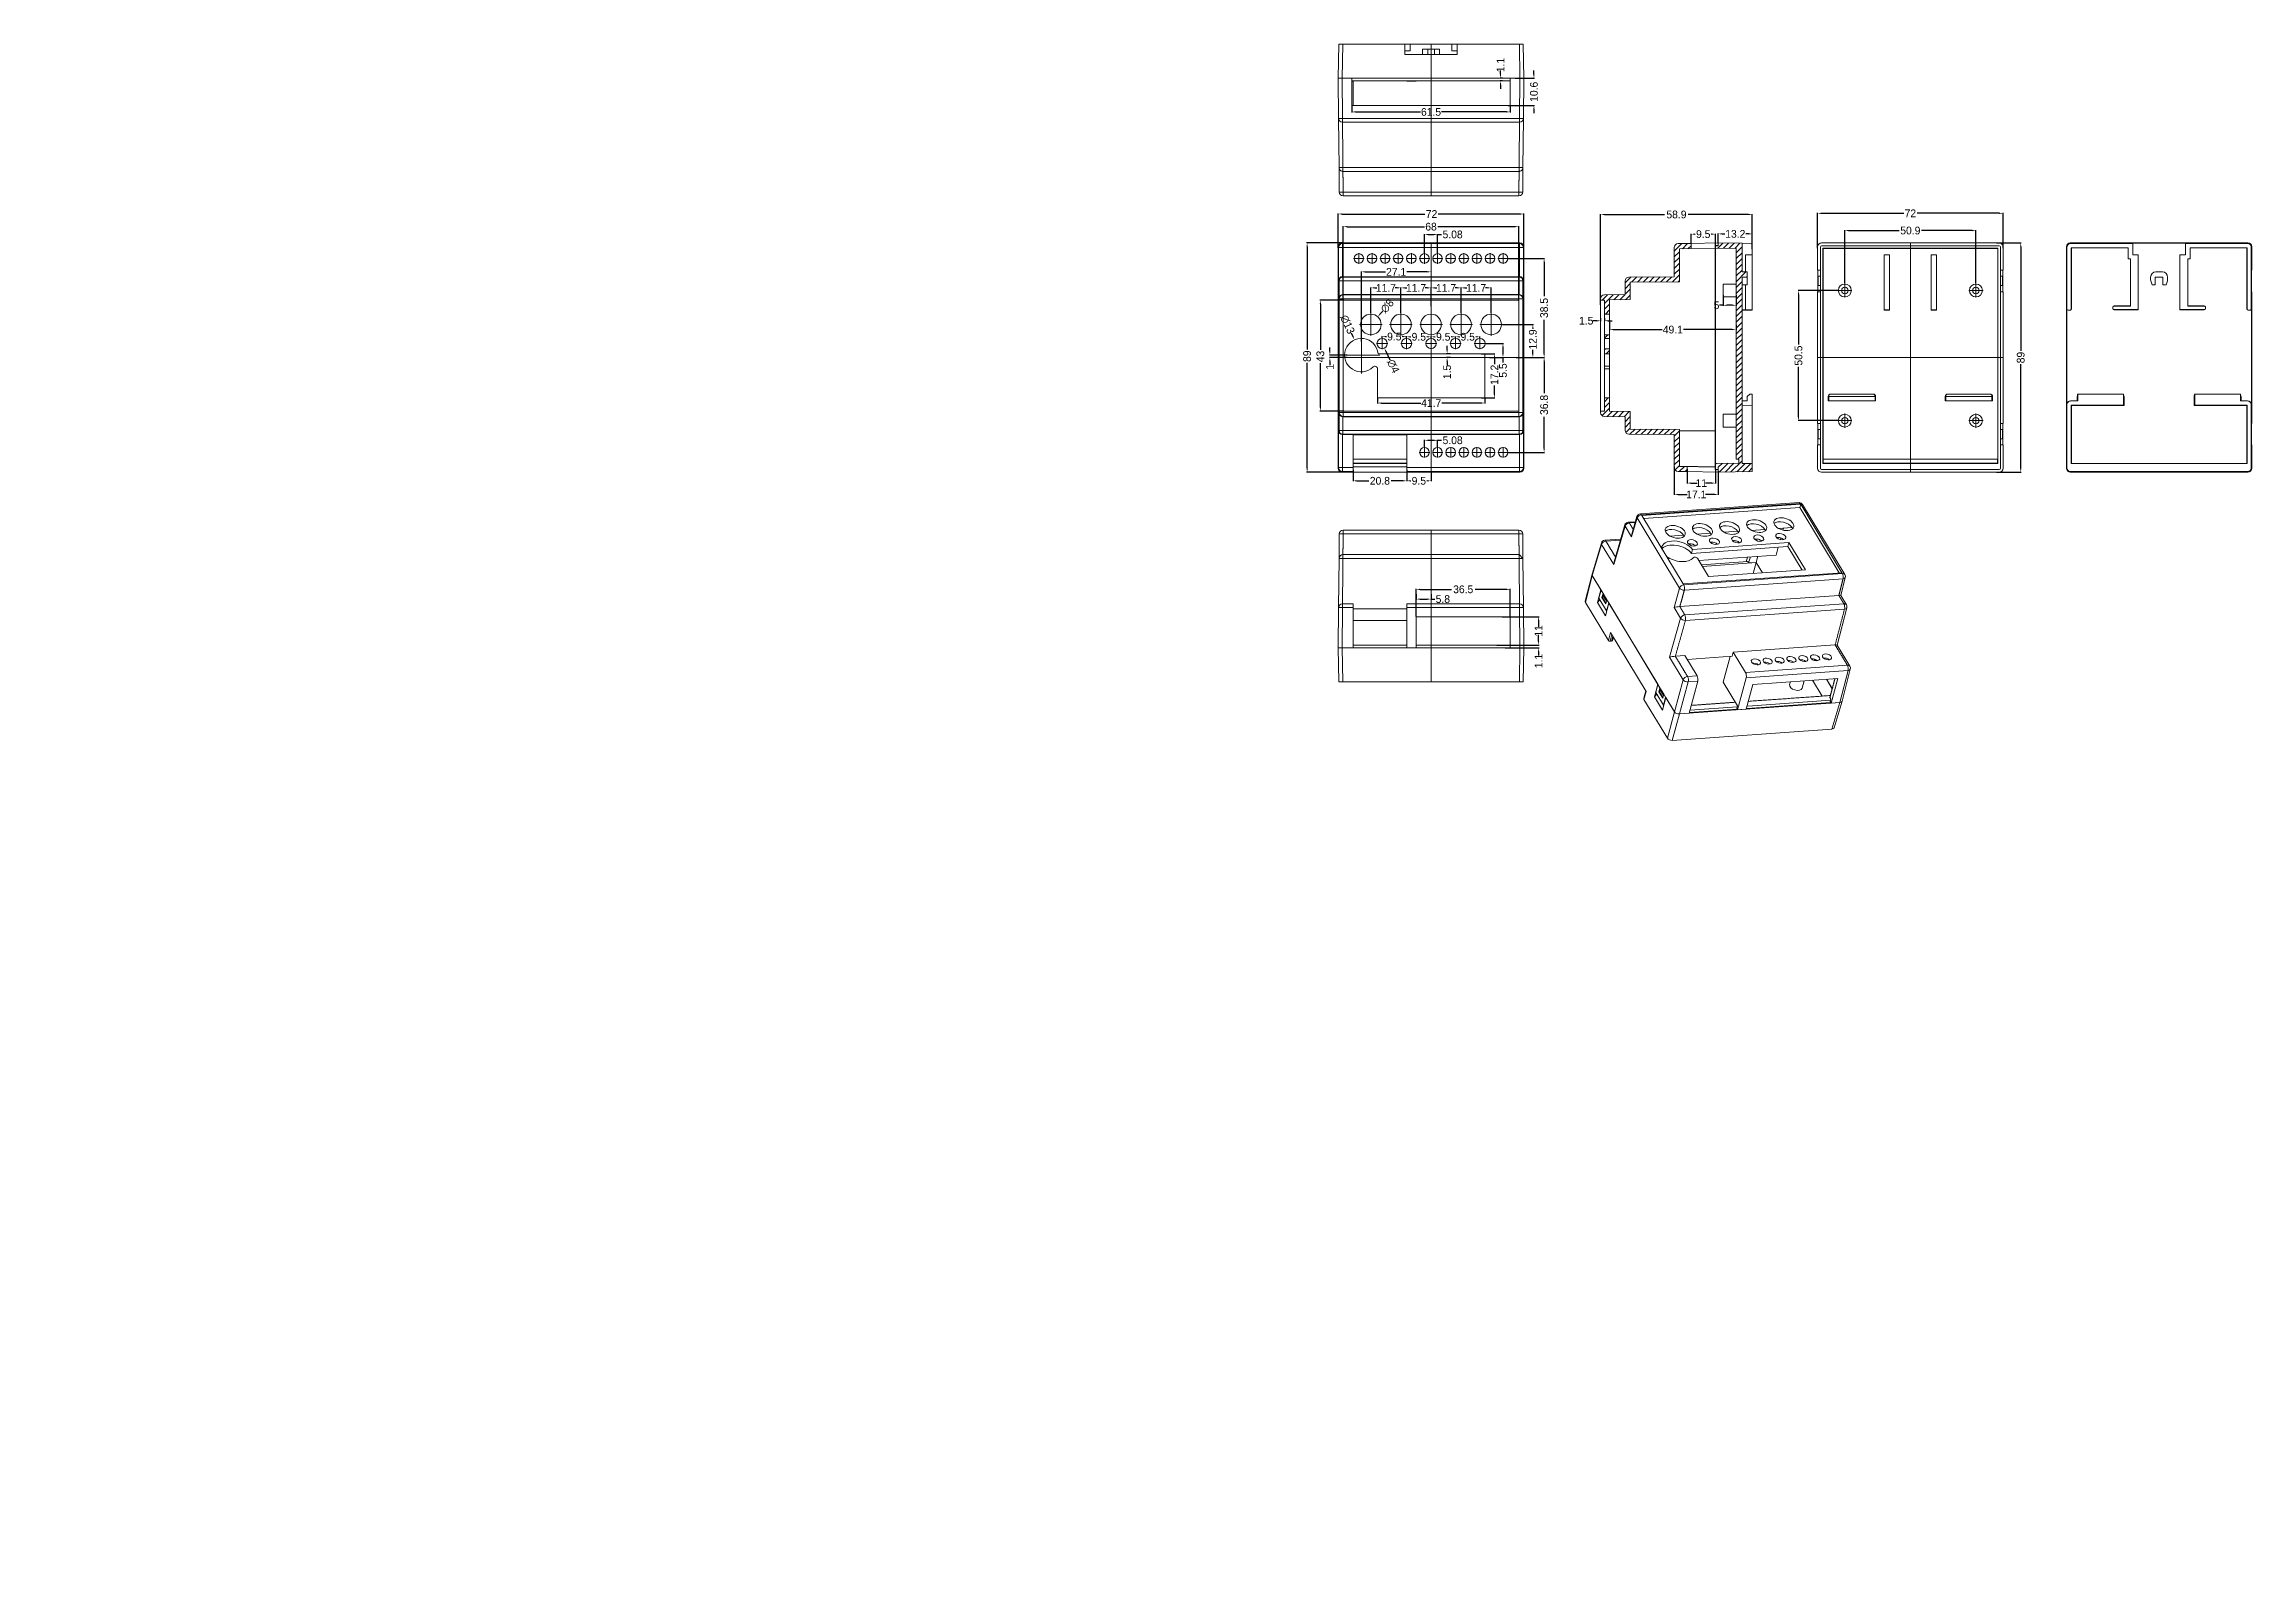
# Model space of a CAD drawing. Header units: millimetres. Extents: x 0 to 857, y 0 to 590.
import ezdxf
from ezdxf.lldxf.tags import DXFTag

# ---------------------------------------------------------------- set-up
doc = ezdxf.new("R2010")
doc.units = ezdxf.units.MM
doc.header["$MEASUREMENT"] = 0
doc.layers.get('0').update_dxf_attribs({"linetype": 'CONTINUOUS'})
doc.layers.get('Defpoints').update_dxf_attribs({"linetype": 'CONTINUOUS'})
doc.layers.add('13', color=7, linetype='CONTINUOUS')
doc.layers.add('3', color=7, linetype='CONTINUOUS')
tags = doc.linetypes.add('CENTER', pattern=[47.5, 22, -8.5, 8.5, -8.5]).pattern_tags.tags
tags[10:11] = [DXFTag(74, 4), DXFTag(75, 0), DXFTag(340, '0'), DXFTag(46, 0.0), DXFTag(50, 0.0), DXFTag(44, 0.0), DXFTag(45, 0.0)]
tags[8:9] = [DXFTag(74, 4), DXFTag(75, 0), DXFTag(340, '0'), DXFTag(46, 0.0), DXFTag(50, 0.0), DXFTag(44, 0.0), DXFTag(45, 0.0)]
tags[6:7] = [DXFTag(74, 4), DXFTag(75, 0), DXFTag(340, '0'), DXFTag(46, 0.0), DXFTag(50, 0.0), DXFTag(44, 0.0), DXFTag(45, 0.0)]
tags[4:5] = [DXFTag(74, 4), DXFTag(75, 0), DXFTag(340, '0'), DXFTag(46, 0.0), DXFTag(50, 0.0), DXFTag(44, 0.0), DXFTag(45, 0.0)]
doc.dimstyles.get("Standard").update_dxf_attribs({"dimtxt": 3, "dimasz": 1.5, "dimexe": 0.18, "dimexo": 0.0625, "dimgap": 0.09, "dimtad": 0, "dimdec": 1, "dimzin": 0, "dimdsep": 46, "dimtxsty": 'Standard', "dimcen": 0.09, "dimclrd": 3, "dimclre": 3, "dimclrt": 3, "dimadec": 0, "dimazin": 0, "dimtfac": 1, "dimtdec": 4, "dimtofl": 0, "dimtmove": 0, "dimatfit": 3, "dimfxl": 1, "dimtolj": 1, "dimtzin": 0, "dimarcsym": 0})
pattern_1 = [(45, (0, 0), (-1.122532, 1.122532), [])]

msp = doc.modelspace()

# ---------------------------------------------------------------- blocks, each defined once
blk = doc.blocks.new('*D0')
at = {"color": 3, "lineweight": -2}
for p, q in [((535.86, 508.61), (535.86, 515.99)), ((537.36, 515.81), (539.45, 515.81)), ((540.95, 508.42), (540.95, 515.99)), ((540.95, 515.81), (542.45, 515.81))]:
    blk.add_line(p, q, dxfattribs=at)
at = {"color": 3, "lineweight": 18}
for points in [[(537.36, 516.06), (537.36, 515.56), (535.86, 515.81)], [(539.45, 516.06), (539.45, 515.56), (540.95, 515.81)]]:
    blk.add_solid(points, dxfattribs=at)
at = {"layer": 'Defpoints', "color": 0, "lineweight": 18}
for p in [(540.95, 515.81), (535.86, 508.54), (540.95, 508.36)]:
    blk.add_point(p, dxfattribs=at)
at = {"color": 3, "lineweight": 18, "insert": (546.79, 515.81), "char_height": 3, "attachment_point": 5}
blk.add_mtext('\\A1;5.08', dxfattribs=at)
blk = doc.blocks.new('*D1')
at = {"color": 3, "lineweight": -2}
for p, q in [((502.41, 510.67), (502.41, 523.93)), ((503.91, 523.75), (536.01, 523.75)), ((572.91, 523.75), (541.19, 523.75)), ((574.41, 510.67), (574.41, 523.93))]:
    blk.add_line(p, q, dxfattribs=at)
at = {"color": 3, "lineweight": 18}
for points in [[(503.91, 524), (503.91, 523.5), (502.41, 523.75)], [(572.91, 524), (572.91, 523.5), (574.41, 523.75)]]:
    blk.add_solid(points, dxfattribs=at)
at = {"layer": 'Defpoints', "color": 0, "lineweight": 18}
for p in [(574.41, 523.75), (502.41, 510.61), (574.41, 510.61)]:
    blk.add_point(p, dxfattribs=at)
at = {"color": 3, "lineweight": 18, "insert": (538.6, 523.75), "char_height": 3, "attachment_point": 5}
blk.add_mtext('\\A1;72', dxfattribs=at)
blk = doc.blocks.new('*D2')
at = {"color": 3, "lineweight": -2}
for p, q in [((504.12, 512.51), (490.13, 512.51)), ((490.31, 511.01), (490.31, 471.13)), ((490.31, 425.01), (490.31, 465.95)), ((508.35, 423.51), (490.13, 423.51))]:
    blk.add_line(p, q, dxfattribs=at)
at = {"color": 3, "lineweight": 18}
for points in [[(490.06, 511.01), (490.56, 511.01), (490.31, 512.51)], [(490.06, 425.01), (490.56, 425.01), (490.31, 423.51)]]:
    blk.add_solid(points, dxfattribs=at)
at = {"layer": 'Defpoints', "color": 0, "lineweight": 18}
for p in [(504.18, 512.51), (490.31, 423.51), (508.41, 423.51)]:
    blk.add_point(p, dxfattribs=at)
at = {"color": 3, "lineweight": 18, "insert": (490.31, 468.54), "char_height": 3, "attachment_point": 5, "rotation": 90}
blk.add_mtext('\\A1;89', dxfattribs=at)
blk = doc.blocks.new('*D3')
at = {"color": 3, "lineweight": -2}
for p, q in [((508.16, 424.47), (508.16, 419.97)), ((509.66, 420.15), (514.22, 420.15)), ((527.46, 420.15), (522.9, 420.15)), ((528.96, 424.47), (528.96, 419.97))]:
    blk.add_line(p, q, dxfattribs=at)
at = {"color": 3, "lineweight": 18}
for points in [[(509.66, 420.4), (509.66, 419.9), (508.16, 420.15)], [(527.46, 420.4), (527.46, 419.9), (528.96, 420.15)]]:
    blk.add_solid(points, dxfattribs=at)
at = {"layer": 'Defpoints', "color": 0, "lineweight": 18}
for p in [(508.16, 424.53), (528.96, 424.53), (528.96, 420.15)]:
    blk.add_point(p, dxfattribs=at)
at = {"color": 3, "lineweight": 18, "insert": (518.56, 420.15), "char_height": 3, "attachment_point": 5}
blk.add_mtext('\\A1;20.8', dxfattribs=at)
blk = doc.blocks.new('*D4')
at = {"color": 3, "lineweight": -2}
for p, q in [((528.96, 422.16), (528.96, 419.97)), ((530.46, 420.15), (530.59, 420.15)), ((536.91, 420.15), (536.77, 420.15)), ((538.41, 423.72), (538.41, 419.97))]:
    blk.add_line(p, q, dxfattribs=at)
at = {"color": 3, "lineweight": 18}
for points in [[(530.46, 420.4), (530.46, 419.9), (528.96, 420.15)], [(536.91, 420.4), (536.91, 419.9), (538.41, 420.15)]]:
    blk.add_solid(points, dxfattribs=at)
at = {"layer": 'Defpoints', "color": 0, "lineweight": 18}
for p in [(528.96, 422.22), (538.41, 423.78), (538.41, 420.15)]:
    blk.add_point(p, dxfattribs=at)
at = {"color": 3, "lineweight": 18, "insert": (533.68, 420.15), "char_height": 3, "attachment_point": 5}
blk.add_mtext('\\A1;9.5', dxfattribs=at)
blk = doc.blocks.new('*D5')
at = {"color": 3, "lineweight": -2}
for p, q in [((504.36, 490.23), (504.36, 519.01)), ((505.86, 518.83), (535.82, 518.83)), ((570.95, 518.83), (541, 518.83)), ((572.45, 490.1), (572.45, 519.01))]:
    blk.add_line(p, q, dxfattribs=at)
at = {"color": 3, "lineweight": 18}
for points in [[(505.86, 519.08), (505.86, 518.58), (504.36, 518.83)], [(570.95, 519.08), (570.95, 518.58), (572.45, 518.83)]]:
    blk.add_solid(points, dxfattribs=at)
at = {"layer": 'Defpoints', "color": 0, "lineweight": 18}
for p in [(572.45, 518.83), (504.36, 490.17), (572.45, 490.04)]:
    blk.add_point(p, dxfattribs=at)
at = {"color": 3, "lineweight": 18, "insert": (538.41, 518.83), "char_height": 3, "attachment_point": 5}
blk.add_mtext('\\A1;68', dxfattribs=at)
blk = doc.blocks.new('*D6')
at = {"color": 3, "lineweight": -2}
for p, q in [((504.5, 490.26), (495.27, 490.26)), ((495.45, 488.76), (495.45, 471.01)), ((495.45, 448.76), (495.45, 465.83)), ((504.5, 447.26), (495.27, 447.26))]:
    blk.add_line(p, q, dxfattribs=at)
at = {"color": 3, "lineweight": 18}
for points in [[(495.2, 488.76), (495.7, 488.76), (495.45, 490.26)], [(495.2, 448.76), (495.7, 448.76), (495.45, 447.26)]]:
    blk.add_solid(points, dxfattribs=at)
at = {"layer": 'Defpoints', "color": 0, "lineweight": 18}
for p in [(504.56, 490.26), (495.45, 447.26), (504.56, 447.26)]:
    blk.add_point(p, dxfattribs=at)
at = {"color": 3, "lineweight": 18, "insert": (495.45, 468.42), "char_height": 3, "attachment_point": 5, "rotation": 90}
blk.add_mtext('\\A1;43', dxfattribs=at)
blk = doc.blocks.new('*D7')
at = {"color": 3, "lineweight": -2}
for p, q in [((568.5, 506.51), (582.5, 506.51)), ((582.32, 505.01), (582.32, 491.85)), ((582.32, 469.51), (582.32, 482.67)), ((571.46, 468.01), (582.5, 468.01))]:
    blk.add_line(p, q, dxfattribs=at)
at = {"color": 3, "lineweight": 18}
for points in [[(582.07, 505.01), (582.57, 505.01), (582.32, 506.51)], [(582.07, 469.51), (582.57, 469.51), (582.32, 468.01)]]:
    blk.add_solid(points, dxfattribs=at)
at = {"layer": 'Defpoints', "color": 0, "lineweight": 18}
for p in [(568.44, 506.51), (571.39, 468.01), (582.32, 468.01)]:
    blk.add_point(p, dxfattribs=at)
at = {"color": 3, "lineweight": 18, "insert": (582.32, 487.26), "char_height": 3, "attachment_point": 5, "rotation": 90}
blk.add_mtext('\\A1;38.5', dxfattribs=at)
blk = doc.blocks.new('*D8')
at = {"color": 3, "lineweight": -2}
for p, q in [((577.04, 468.01), (582.5, 468.01)), ((582.32, 466.51), (582.32, 454.2)), ((582.32, 432.71), (582.32, 445.02)), ((568.5, 431.21), (582.5, 431.21))]:
    blk.add_line(p, q, dxfattribs=at)
at = {"color": 3, "lineweight": 18}
for points in [[(582.07, 466.51), (582.57, 466.51), (582.32, 468.01)], [(582.07, 432.71), (582.57, 432.71), (582.32, 431.21)]]:
    blk.add_solid(points, dxfattribs=at)
at = {"layer": 'Defpoints', "color": 0, "lineweight": 18}
for p in [(576.98, 468.01), (568.44, 431.21), (582.32, 431.21)]:
    blk.add_point(p, dxfattribs=at)
at = {"color": 3, "lineweight": 18, "insert": (582.32, 449.61), "char_height": 3, "attachment_point": 5, "rotation": 90}
blk.add_mtext('\\A1;36.8', dxfattribs=at)
blk = doc.blocks.new('*D9')
at = {"color": 3, "lineweight": -2}
for p, q in [((550.06, 485.32), (550.06, 495.25)), ((551.56, 495.07), (552.32, 495.07)), ((560.26, 495.07), (559.5, 495.07)), ((561.76, 485.32), (561.76, 495.25))]:
    blk.add_line(p, q, dxfattribs=at)
at = {"color": 3, "lineweight": 18}
for points in [[(551.56, 495.32), (551.56, 494.82), (550.06, 495.07)], [(560.26, 495.32), (560.26, 494.82), (561.76, 495.07)]]:
    blk.add_solid(points, dxfattribs=at)
at = {"layer": 'Defpoints', "color": 0, "lineweight": 18}
for p in [(561.76, 495.07), (550.06, 485.26), (561.76, 485.26)]:
    blk.add_point(p, dxfattribs=at)
at = {"color": 3, "lineweight": 18, "insert": (555.91, 495.07), "char_height": 3, "attachment_point": 5}
blk.add_mtext('\\A1;11.7', dxfattribs=at)
blk = doc.blocks.new('*D10')
at = {"color": 3, "lineweight": -2}
for p, q in [((538.41, 487.95), (538.41, 495.25)), ((539.91, 495.07), (540.64, 495.07)), ((548.56, 495.07), (547.82, 495.07)), ((550.06, 487.95), (550.06, 495.25))]:
    blk.add_line(p, q, dxfattribs=at)
at = {"color": 3, "lineweight": 18}
for points in [[(539.91, 495.32), (539.91, 494.82), (538.41, 495.07)], [(548.56, 495.32), (548.56, 494.82), (550.06, 495.07)]]:
    blk.add_solid(points, dxfattribs=at)
at = {"layer": 'Defpoints', "color": 0, "lineweight": 18}
for p in [(550.06, 495.07), (538.41, 487.89), (550.06, 487.89)]:
    blk.add_point(p, dxfattribs=at)
at = {"color": 3, "lineweight": 18, "insert": (544.23, 495.07), "char_height": 3, "attachment_point": 5}
blk.add_mtext('\\A1;11.7', dxfattribs=at)
blk = doc.blocks.new('*D11')
at = {"color": 3, "lineweight": -2}
for p, q in [((526.75, 485.32), (526.75, 495.25)), ((528.25, 495.07), (528.99, 495.07)), ((536.91, 495.07), (536.17, 495.07)), ((538.41, 488.44), (538.41, 495.25))]:
    blk.add_line(p, q, dxfattribs=at)
at = {"color": 3, "lineweight": 18}
for points in [[(528.25, 495.32), (528.25, 494.82), (526.75, 495.07)], [(536.91, 495.32), (536.91, 494.82), (538.41, 495.07)]]:
    blk.add_solid(points, dxfattribs=at)
at = {"layer": 'Defpoints', "color": 0, "lineweight": 18}
for p in [(526.75, 495.07), (526.75, 485.26), (538.41, 488.38)]:
    blk.add_point(p, dxfattribs=at)
at = {"color": 3, "lineweight": 18, "insert": (532.58, 495.07), "char_height": 3, "attachment_point": 5}
blk.add_mtext('\\A1;11.7', dxfattribs=at)
blk = doc.blocks.new('*D12')
at = {"color": 3, "lineweight": -2}
for p, q in [((515.06, 485.32), (515.06, 495.26)), ((516.56, 495.08), (517.31, 495.08)), ((525.25, 495.08), (524.49, 495.08)), ((526.75, 486.19), (526.75, 495.26))]:
    blk.add_line(p, q, dxfattribs=at)
at = {"color": 3, "lineweight": 18}
for points in [[(516.56, 495.33), (516.56, 494.83), (515.06, 495.08)], [(525.25, 495.33), (525.25, 494.83), (526.75, 495.08)]]:
    blk.add_solid(points, dxfattribs=at)
at = {"layer": 'Defpoints', "color": 0, "lineweight": 18}
for p in [(515.06, 495.08), (515.06, 485.26), (526.75, 486.13)]:
    blk.add_point(p, dxfattribs=at)
at = {"color": 3, "lineweight": 18, "insert": (520.9, 495.08), "char_height": 3, "attachment_point": 5}
blk.add_mtext('\\A1;11.7', dxfattribs=at)
blk = doc.blocks.new('*D13')
at = {"color": 3, "lineweight": -2}
for p, q in [((566.22, 480.86), (578.13, 480.86)), ((577.95, 479.36), (577.95, 479.14)), ((575.73, 468.01), (578.13, 468.01)), ((577.95, 469.51), (577.95, 470.96))]:
    blk.add_line(p, q, dxfattribs=at)
at = {"color": 3, "lineweight": 18}
for points in [[(577.7, 479.36), (578.2, 479.36), (577.95, 480.86)], [(577.7, 469.51), (578.2, 469.51), (577.95, 468.01)]]:
    blk.add_solid(points, dxfattribs=at)
at = {"layer": 'Defpoints', "color": 0, "lineweight": 18}
for p in [(566.16, 480.86), (575.67, 468.01), (577.95, 468.01)]:
    blk.add_point(p, dxfattribs=at)
at = {"color": 3, "lineweight": 18, "insert": (577.95, 475.05), "char_height": 3, "attachment_point": 5, "rotation": 90}
blk.add_mtext('\\A1;12.9', dxfattribs=at)
blk = doc.blocks.new('*D14')
at = {"color": 3, "lineweight": -2}
for p, q in [((559.67, 473.46), (566.52, 473.46)), ((566.34, 471.96), (566.34, 469.51)), ((561.13, 468.01), (566.52, 468.01)), ((566.34, 468.01), (566.34, 466.07))]:
    blk.add_line(p, q, dxfattribs=at)
at = {"color": 3, "lineweight": 18}
for points in [[(566.09, 471.96), (566.59, 471.96), (566.34, 473.46)], [(566.09, 469.51), (566.59, 469.51), (566.34, 468.01)]]:
    blk.add_solid(points, dxfattribs=at)
at = {"layer": 'Defpoints', "color": 0, "lineweight": 18}
for p in [(559.61, 473.46), (561.07, 468.01), (566.34, 468.01)]:
    blk.add_point(p, dxfattribs=at)
at = {"color": 3, "lineweight": 18, "insert": (566.34, 462.98), "char_height": 3, "attachment_point": 5, "rotation": 90}
blk.add_mtext('\\A1;5.5', dxfattribs=at)
blk = doc.blocks.new('*D15')
at = {"color": 3, "lineweight": -2}
for p, q in [((511.36, 474.25), (511.36, 501.48)), ((512.86, 501.3), (520.79, 501.3)), ((536.91, 501.3), (528.97, 501.3)), ((538.41, 501.32), (538.41, 501.48))]:
    blk.add_line(p, q, dxfattribs=at)
at = {"color": 3, "lineweight": 18}
for points in [[(512.86, 501.55), (512.86, 501.05), (511.36, 501.3)], [(536.91, 501.55), (536.91, 501.05), (538.41, 501.3)]]:
    blk.add_solid(points, dxfattribs=at)
at = {"layer": 'Defpoints', "color": 0, "lineweight": 18}
for p in [(538.41, 501.3), (538.41, 501.26), (511.36, 474.19)]:
    blk.add_point(p, dxfattribs=at)
at = {"color": 3, "lineweight": 18, "insert": (524.88, 501.3), "char_height": 3, "attachment_point": 5}
blk.add_mtext('\\A1;27.1', dxfattribs=at)
blk = doc.blocks.new('*D16')
at = {"color": 3, "lineweight": -2}
for p, q in [((499.15, 470.46), (499.15, 471.96)), ((505.83, 468.96), (498.97, 468.96)), ((505.83, 468.01), (498.97, 468.01)), ((499.15, 466.51), (499.15, 465.01))]:
    blk.add_line(p, q, dxfattribs=at)
at = {"color": 3, "lineweight": 18}
for points in [[(498.9, 470.46), (499.4, 470.46), (499.15, 468.96)], [(498.9, 466.51), (499.4, 466.51), (499.15, 468.01)]]:
    blk.add_solid(points, dxfattribs=at)
at = {"layer": 'Defpoints', "color": 0, "lineweight": 18}
for p in [(499.15, 468.01), (505.89, 468.96), (505.89, 468.01)]:
    blk.add_point(p, dxfattribs=at)
at = {"color": 3, "lineweight": 18, "insert": (499.15, 464.42), "char_height": 3, "attachment_point": 5, "rotation": 90}
blk.add_mtext('\\A1;1', dxfattribs=at)
blk = doc.blocks.new('*D17')
at = {"color": 3, "lineweight": -2}
for p, q in [((517.66, 452.25), (517.66, 450.17)), ((519.16, 450.35), (534.39, 450.35)), ((557.81, 450.35), (542.57, 450.35)), ((559.31, 452.25), (559.31, 450.17))]:
    blk.add_line(p, q, dxfattribs=at)
at = {"color": 3, "lineweight": 18}
for points in [[(519.16, 450.6), (519.16, 450.1), (517.66, 450.35)], [(557.81, 450.6), (557.81, 450.1), (559.31, 450.35)]]:
    blk.add_solid(points, dxfattribs=at)
at = {"layer": 'Defpoints', "color": 0, "lineweight": 18}
for p in [(517.66, 452.31), (559.31, 452.31), (559.31, 450.35)]:
    blk.add_point(p, dxfattribs=at)
at = {"color": 3, "lineweight": 18, "insert": (538.48, 450.35), "char_height": 3, "attachment_point": 5}
blk.add_mtext('\\A1;41.7', dxfattribs=at)
blk = doc.blocks.new('*D18')
at = {"color": 3, "lineweight": -2}
for p, q in [((557.86, 469.51), (563.2, 469.51)), ((563.02, 468.01), (563.02, 465.4)), ((563.02, 453.81), (563.02, 457.22)), ((557.86, 452.31), (563.2, 452.31))]:
    blk.add_line(p, q, dxfattribs=at)
at = {"color": 3, "lineweight": 18}
for points in [[(562.77, 468.01), (563.27, 468.01), (563.02, 469.51)], [(562.77, 453.81), (563.27, 453.81), (563.02, 452.31)]]:
    blk.add_solid(points, dxfattribs=at)
at = {"layer": 'Defpoints', "color": 0, "lineweight": 18}
for p in [(557.8, 469.51), (557.8, 452.31), (563.02, 452.31)]:
    blk.add_point(p, dxfattribs=at)
at = {"color": 3, "lineweight": 18, "insert": (563.02, 461.31), "char_height": 3, "attachment_point": 5, "rotation": 90}
blk.add_mtext('\\A1;17.2', dxfattribs=at)
blk = doc.blocks.new('*D19')
at = {"color": 3, "lineweight": -2}
for p, q in [((544.65, 471.01), (544.65, 472.51)), ((545.93, 469.51), (544.47, 469.51)), ((545.93, 468.01), (544.47, 468.01)), ((544.65, 466.51), (544.65, 465.01))]:
    blk.add_line(p, q, dxfattribs=at)
at = {"color": 3, "lineweight": 18}
for points in [[(544.4, 471.01), (544.9, 471.01), (544.65, 469.51)], [(544.4, 466.51), (544.9, 466.51), (544.65, 468.01)]]:
    blk.add_solid(points, dxfattribs=at)
at = {"layer": 'Defpoints', "color": 0, "lineweight": 18}
for p in [(544.65, 468.01), (546, 469.51), (546, 468.01)]:
    blk.add_point(p, dxfattribs=at)
at = {"color": 3, "lineweight": 18, "insert": (544.65, 462.42), "char_height": 3, "attachment_point": 5, "rotation": 90}
blk.add_mtext('\\A1;1.5', dxfattribs=at)
blk = doc.blocks.new('*D20')
at = {"color": 3, "lineweight": -2}
for p, q in [((535.86, 433.31), (535.86, 436.06)), ((537.36, 435.88), (539.45, 435.88)), ((540.95, 433.31), (540.95, 436.06)), ((540.95, 435.88), (542.45, 435.88))]:
    blk.add_line(p, q, dxfattribs=at)
at = {"color": 3, "lineweight": 18}
for points in [[(537.36, 436.13), (537.36, 435.63), (535.86, 435.88)], [(539.45, 436.13), (539.45, 435.63), (540.95, 435.88)]]:
    blk.add_solid(points, dxfattribs=at)
at = {"layer": 'Defpoints', "color": 0, "lineweight": 18}
for p in [(535.86, 433.24), (540.95, 435.88), (540.95, 433.24)]:
    blk.add_point(p, dxfattribs=at)
at = {"color": 3, "lineweight": 18, "insert": (546.79, 435.88), "char_height": 3, "attachment_point": 5}
blk.add_mtext('\\A1;5.08', dxfattribs=at)
blk = doc.blocks.new('*D21')
at = {"color": 3, "lineweight": -2}
for p, q in [((528.91, 475.52), (528.91, 476.25)), ((530.41, 476.07), (530.57, 476.07)), ((536.91, 476.07), (536.75, 476.07)), ((538.41, 475.72), (538.41, 476.25))]:
    blk.add_line(p, q, dxfattribs=at)
at = {"color": 3, "lineweight": 18}
for points in [[(530.41, 476.32), (530.41, 475.82), (528.91, 476.07)], [(536.91, 476.32), (536.91, 475.82), (538.41, 476.07)]]:
    blk.add_solid(points, dxfattribs=at)
at = {"layer": 'Defpoints', "color": 0, "lineweight": 18}
for p in [(528.91, 475.46), (538.41, 476.07), (538.41, 475.66)]:
    blk.add_point(p, dxfattribs=at)
at = {"color": 3, "lineweight": 18, "insert": (533.66, 476.07), "char_height": 3, "attachment_point": 5}
blk.add_mtext('\\A1;9.5', dxfattribs=at)
blk = doc.blocks.new('*D22')
at = {"color": 3, "lineweight": -2}
for p, q in [((519.41, 475.72), (519.41, 476.32)), ((520.91, 476.14), (521.07, 476.14)), ((527.41, 476.14), (527.25, 476.14)), ((528.91, 475.95), (528.91, 476.32))]:
    blk.add_line(p, q, dxfattribs=at)
at = {"color": 3, "lineweight": 18}
for points in [[(520.91, 476.39), (520.91, 475.89), (519.41, 476.14)], [(527.41, 476.39), (527.41, 475.89), (528.91, 476.14)]]:
    blk.add_solid(points, dxfattribs=at)
at = {"layer": 'Defpoints', "color": 0, "lineweight": 18}
for p in [(519.41, 475.66), (528.91, 476.14), (528.91, 475.88)]:
    blk.add_point(p, dxfattribs=at)
at = {"color": 3, "lineweight": 18, "insert": (524.16, 476.14), "char_height": 3, "attachment_point": 5}
blk.add_mtext('\\A1;9.5', dxfattribs=at)
blk = doc.blocks.new('*D23')
at = {"color": 3, "lineweight": -2}
for p, q in [((538.41, 476.01), (538.41, 475.89)), ((539.91, 476.07), (540.07, 476.07)), ((546.41, 476.07), (546.25, 476.07)), ((547.91, 475.72), (547.91, 476.25))]:
    blk.add_line(p, q, dxfattribs=at)
at = {"color": 3, "lineweight": 18}
for points in [[(539.91, 476.32), (539.91, 475.82), (538.41, 476.07)], [(546.41, 476.32), (546.41, 475.82), (547.91, 476.07)]]:
    blk.add_solid(points, dxfattribs=at)
at = {"layer": 'Defpoints', "color": 0, "lineweight": 18}
for p in [(538.41, 476.07), (547.91, 476.07), (547.91, 475.66)]:
    blk.add_point(p, dxfattribs=at)
at = {"color": 3, "lineweight": 18, "insert": (543.16, 476.07), "char_height": 3, "attachment_point": 5}
blk.add_mtext('\\A1;9.5', dxfattribs=at)
blk = doc.blocks.new('*D24')
at = {"color": 3, "lineweight": -2}
for p, q in [((547.91, 476.13), (547.91, 476.25)), ((549.41, 476.07), (549.57, 476.07)), ((555.91, 476.07), (555.75, 476.07)), ((557.41, 475.72), (557.41, 476.25))]:
    blk.add_line(p, q, dxfattribs=at)
at = {"color": 3, "lineweight": 18}
for points in [[(549.41, 476.32), (549.41, 475.82), (547.91, 476.07)], [(555.91, 476.32), (555.91, 475.82), (557.41, 476.07)]]:
    blk.add_solid(points, dxfattribs=at)
at = {"layer": 'Defpoints', "color": 0, "lineweight": 18}
for p in [(547.91, 476.07), (557.41, 476.07), (557.41, 475.66)]:
    blk.add_point(p, dxfattribs=at)
at = {"color": 3, "lineweight": 18, "insert": (552.66, 476.07), "char_height": 3, "attachment_point": 5}
blk.add_mtext('\\A1;9.5', dxfattribs=at)
blk = doc.blocks.new('*D25')
at = {"color": 3, "lineweight": -2}
for p, q in [((514.97, 480.86), (515.15, 480.86)), ((515.06, 480.77), (515.06, 480.95)), ((519.7, 486.09), (518.71, 484.97))]:
    blk.add_line(p, q, dxfattribs=at)
at = {"color": 3, "lineweight": 18}
blk.add_solid([(518.52, 485.14), (518.89, 484.8), (517.71, 483.85)], dxfattribs=at)
at = {"layer": 'Defpoints', "color": 0, "lineweight": 18}
for p in [(517.71, 483.85), (512.4, 477.87)]:
    blk.add_point(p, dxfattribs=at)
at = {"color": 3, "lineweight": 18, "insert": (521.42, 488.03), "char_height": 3, "attachment_point": 5, "rotation": 48.39623}
blk.add_mtext('\\A1;∅8', dxfattribs=at)
blk = doc.blocks.new('*D26')
at = {"color": 3, "lineweight": -2}
for p, q in [((507.45, 477.62), (508.06, 476.25)), ((511.27, 468.96), (511.45, 468.96)), ((511.36, 468.87), (511.36, 469.05))]:
    blk.add_line(p, q, dxfattribs=at)
at = {"color": 3, "lineweight": 18}
blk.add_solid([(508.29, 476.35), (507.84, 476.15), (508.68, 474.88)], dxfattribs=at)
at = {"layer": 'Defpoints', "color": 0, "lineweight": 18}
for p in [(508.68, 474.88), (514.03, 463.03)]:
    blk.add_point(p, dxfattribs=at)
at = {"color": 3, "lineweight": 18, "insert": (505.97, 480.89), "char_height": 3, "attachment_point": 5, "rotation": 294.29883}
blk.add_mtext('\\A1;∅13', dxfattribs=at)
blk = doc.blocks.new('*D27')
at = {"color": 3, "lineweight": -2}
for p, q in [((519.32, 473.46), (519.5, 473.46)), ((519.41, 473.37), (519.41, 473.55)), ((522.59, 466.96), (520.95, 470.32))]:
    blk.add_line(p, q, dxfattribs=at)
at = {"color": 3, "lineweight": 18}
blk.add_solid([(521.17, 470.43), (520.72, 470.21), (520.29, 471.66)], dxfattribs=at)
at = {"layer": 'Defpoints', "color": 0, "lineweight": 18}
for p in [(518.52, 475.25), (520.29, 471.66)]:
    blk.add_point(p, dxfattribs=at)
at = {"color": 3, "lineweight": 18, "insert": (523.73, 464.64), "char_height": 3, "attachment_point": 5, "rotation": 296.11929}
blk.add_mtext('\\A1;∅4', dxfattribs=at)
blk = doc.blocks.new('*D28')
at = {"color": 3, "lineweight": -2}
for p, q in [((604.24, 488.53), (604.24, 523.74)), ((605.74, 523.56), (629.1, 523.56)), ((661.64, 523.56), (638.28, 523.56)), ((663.14, 510.15), (663.14, 523.74))]:
    blk.add_line(p, q, dxfattribs=at)
at = {"color": 3, "lineweight": 18}
for points in [[(605.74, 523.81), (605.74, 523.31), (604.24, 523.56)], [(661.64, 523.81), (661.64, 523.31), (663.14, 523.56)]]:
    blk.add_solid(points, dxfattribs=at)
at = {"layer": 'Defpoints', "color": 0, "lineweight": 18}
for p in [(663.14, 523.56), (663.14, 510.09), (604.24, 488.46)]:
    blk.add_point(p, dxfattribs=at)
at = {"color": 3, "lineweight": 18, "insert": (633.69, 523.56), "char_height": 3, "attachment_point": 5}
blk.add_mtext('\\A1;58.9', dxfattribs=at)
blk = doc.blocks.new('*D29')
at = {"color": 3, "lineweight": -2}
for p, q in [((649.94, 512.35), (649.94, 516.21)), ((651.44, 516.03), (652.45, 516.03)), ((661.64, 516.03), (660.63, 516.03)), ((663.14, 514.97), (663.14, 516.21))]:
    blk.add_line(p, q, dxfattribs=at)
at = {"color": 3, "lineweight": 18}
for points in [[(651.44, 516.28), (651.44, 515.78), (649.94, 516.03)], [(661.64, 516.28), (661.64, 515.78), (663.14, 516.03)]]:
    blk.add_solid(points, dxfattribs=at)
at = {"layer": 'Defpoints', "color": 0, "lineweight": 18}
for p in [(663.14, 516.03), (663.14, 514.91), (649.94, 512.28)]:
    blk.add_point(p, dxfattribs=at)
at = {"color": 3, "lineweight": 18, "insert": (656.54, 516.03), "char_height": 3, "attachment_point": 5}
blk.add_mtext('\\A1;13.2', dxfattribs=at)
blk = doc.blocks.new('*D30')
at = {"color": 3, "lineweight": -2}
for p, q in [((532.66, 367.45), (532.66, 378.18)), ((534.16, 378), (546.32, 378)), ((567.66, 378), (555.5, 378)), ((569.16, 367.45), (569.16, 378.18))]:
    blk.add_line(p, q, dxfattribs=at)
at = {"color": 3, "lineweight": 18}
for points in [[(534.16, 378.25), (534.16, 377.75), (532.66, 378)], [(567.66, 378.25), (567.66, 377.75), (569.16, 378)]]:
    blk.add_solid(points, dxfattribs=at)
at = {"layer": 'Defpoints', "color": 0, "lineweight": 18}
for p in [(569.16, 378), (532.66, 367.38), (569.16, 367.38)]:
    blk.add_point(p, dxfattribs=at)
at = {"color": 3, "lineweight": 18, "insert": (550.91, 378), "char_height": 3, "attachment_point": 5}
blk.add_mtext('\\A1;36.5', dxfattribs=at)
blk = doc.blocks.new('*D31')
at = {"color": 3, "lineweight": -2}
for p, q in [((566.07, 367.38), (580.36, 367.38)), ((580.18, 365.88), (580.18, 363.47)), ((580.18, 357.88), (580.18, 360.29)), ((563.91, 356.38), (580.36, 356.38))]:
    blk.add_line(p, q, dxfattribs=at)
at = {"color": 3, "lineweight": 18}
for points in [[(579.93, 365.88), (580.43, 365.88), (580.18, 367.38)], [(579.93, 357.88), (580.43, 357.88), (580.18, 356.38)]]:
    blk.add_solid(points, dxfattribs=at)
at = {"layer": 'Defpoints', "color": 0, "lineweight": 18}
for p in [(566, 367.38), (580.18, 367.38), (563.84, 356.38)]:
    blk.add_point(p, dxfattribs=at)
at = {"color": 3, "lineweight": 18, "insert": (580.18, 361.88), "char_height": 3, "attachment_point": 5, "rotation": 90}
blk.add_mtext('\\A1;11', dxfattribs=at)
blk = doc.blocks.new('*D32')
at = {"color": 3, "lineweight": -2}
for p, q in [((567.17, 356.38), (580.36, 356.38)), ((567.17, 355.28), (580.36, 355.28)), ((580.18, 357.88), (580.18, 359.38)), ((580.18, 353.78), (580.18, 352.28))]:
    blk.add_line(p, q, dxfattribs=at)
at = {"color": 3, "lineweight": 18}
for points in [[(579.93, 357.88), (580.43, 357.88), (580.18, 356.38)], [(579.93, 353.78), (580.43, 353.78), (580.18, 355.28)]]:
    blk.add_solid(points, dxfattribs=at)
at = {"layer": 'Defpoints', "color": 0, "lineweight": 18}
for p in [(567.11, 356.38), (567.11, 355.28), (580.18, 355.28)]:
    blk.add_point(p, dxfattribs=at)
at = {"color": 3, "lineweight": 18, "insert": (580.18, 350.19), "char_height": 3, "attachment_point": 5, "rotation": 90}
blk.add_mtext('\\A1;1.1', dxfattribs=at)
blk = doc.blocks.new('*D33')
at = {"color": 3, "lineweight": -2}
for p, q in [((639.34, 512.11), (639.34, 516.11)), ((640.84, 515.93), (641, 515.93)), ((647.34, 515.93), (647.18, 515.93)), ((648.84, 511.37), (648.84, 516.11))]:
    blk.add_line(p, q, dxfattribs=at)
at = {"color": 3, "lineweight": 18}
for points in [[(640.84, 516.18), (640.84, 515.68), (639.34, 515.93)], [(647.34, 516.18), (647.34, 515.68), (648.84, 515.93)]]:
    blk.add_solid(points, dxfattribs=at)
at = {"layer": 'Defpoints', "color": 0, "lineweight": 18}
for p in [(639.34, 515.93), (639.34, 512.04), (648.84, 511.31)]:
    blk.add_point(p, dxfattribs=at)
at = {"color": 3, "lineweight": 18, "insert": (644.09, 515.93), "char_height": 3, "attachment_point": 5}
blk.add_mtext('\\A1;9.5', dxfattribs=at)
blk = doc.blocks.new('*D34')
at = {"color": 3, "lineweight": -2}
for p, q in [((637.84, 424.66), (637.84, 419.09)), ((648.84, 424.57), (648.84, 419.09)), ((639.34, 419.27), (641.75, 419.27)), ((647.34, 419.27), (644.93, 419.27))]:
    blk.add_line(p, q, dxfattribs=at)
at = {"color": 3, "lineweight": 18}
for points in [[(639.34, 419.52), (639.34, 419.02), (637.84, 419.27)], [(647.34, 419.52), (647.34, 419.02), (648.84, 419.27)]]:
    blk.add_solid(points, dxfattribs=at)
at = {"layer": 'Defpoints', "color": 0, "lineweight": 18}
for p in [(637.84, 424.72), (648.84, 424.63), (637.84, 419.27)]:
    blk.add_point(p, dxfattribs=at)
at = {"color": 3, "lineweight": 18, "insert": (643.34, 419.27), "char_height": 3, "attachment_point": 5}
blk.add_mtext('\\A1;11', dxfattribs=at)
blk = doc.blocks.new('*D35')
at = {"color": 3, "lineweight": -2}
for p, q in [((651.84, 492.23), (651.84, 488.14)), ((656.84, 492.23), (656.84, 488.14)), ((651.84, 488.32), (650.34, 488.32)), ((655.34, 488.32), (653.34, 488.32))]:
    blk.add_line(p, q, dxfattribs=at)
at = {"color": 3, "lineweight": 18}
for points in [[(653.34, 488.57), (653.34, 488.07), (651.84, 488.32)], [(655.34, 488.57), (655.34, 488.07), (656.84, 488.32)]]:
    blk.add_solid(points, dxfattribs=at)
at = {"layer": 'Defpoints', "color": 0, "lineweight": 18}
for p in [(651.84, 492.29), (656.84, 492.29), (651.84, 488.32)]:
    blk.add_point(p, dxfattribs=at)
at = {"color": 3, "lineweight": 18, "insert": (649.25, 488.32), "char_height": 3, "attachment_point": 5}
blk.add_mtext('\\A1;5', dxfattribs=at)
blk = doc.blocks.new('*D36')
at = {"color": 3, "lineweight": -2}
for p, q in [((607.74, 482.01), (607.74, 478.69)), ((656.84, 480.74), (656.84, 478.69)), ((609.24, 478.87), (628.2, 478.87)), ((655.34, 478.87), (636.38, 478.87))]:
    blk.add_line(p, q, dxfattribs=at)
at = {"color": 3, "lineweight": 18}
for points in [[(609.24, 479.12), (609.24, 478.62), (607.74, 478.87)], [(655.34, 479.12), (655.34, 478.62), (656.84, 478.87)]]:
    blk.add_solid(points, dxfattribs=at)
at = {"layer": 'Defpoints', "color": 0, "lineweight": 18}
for p in [(607.74, 482.07), (656.84, 480.8), (656.84, 478.87)]:
    blk.add_point(p, dxfattribs=at)
at = {"color": 3, "lineweight": 18, "insert": (632.29, 478.87), "char_height": 3, "attachment_point": 5}
blk.add_mtext('\\A1;49.1', dxfattribs=at)
blk = doc.blocks.new('*D37')
at = {"color": 3, "lineweight": -2}
for p, q in [((602.74, 482.3), (601.24, 482.3)), ((604.24, 483.32), (604.24, 482.12)), ((605.74, 483.32), (605.74, 482.12)), ((607.24, 482.3), (608.74, 482.3))]:
    blk.add_line(p, q, dxfattribs=at)
at = {"color": 3, "lineweight": 18}
for points in [[(602.74, 482.55), (602.74, 482.05), (604.24, 482.3)], [(607.24, 482.55), (607.24, 482.05), (605.74, 482.3)]]:
    blk.add_solid(points, dxfattribs=at)
at = {"layer": 'Defpoints', "color": 0, "lineweight": 18}
for p in [(604.24, 483.38), (604.24, 482.3), (605.74, 483.38)]:
    blk.add_point(p, dxfattribs=at)
at = {"color": 3, "lineweight": 18, "insert": (598.65, 482.3), "char_height": 3, "attachment_point": 5}
blk.add_mtext('\\A1;1.5', dxfattribs=at)
blk = doc.blocks.new('*D38')
at = {"color": 3, "lineweight": -2}
for p, q in [((507.66, 565.85), (507.66, 563.21)), ((569.16, 565.85), (569.16, 563.21)), ((509.16, 563.39), (534.32, 563.39)), ((567.66, 563.39), (542.5, 563.39))]:
    blk.add_line(p, q, dxfattribs=at)
at = {"color": 3, "lineweight": 18}
for points in [[(509.16, 563.64), (509.16, 563.14), (507.66, 563.39)], [(567.66, 563.64), (567.66, 563.14), (569.16, 563.39)]]:
    blk.add_solid(points, dxfattribs=at)
at = {"layer": 'Defpoints', "color": 0, "lineweight": 18}
for p in [(507.66, 565.91), (569.16, 565.91), (569.16, 563.39)]:
    blk.add_point(p, dxfattribs=at)
at = {"color": 3, "lineweight": 18, "insert": (538.41, 563.39), "char_height": 3, "attachment_point": 5}
blk.add_mtext('\\A1;61.5', dxfattribs=at)
blk = doc.blocks.new('*D39')
at = {"color": 3, "lineweight": -2}
for p, q in [((571.09, 576.51), (578.54, 576.51)), ((578.36, 578.01), (578.36, 579.51)), ((568.32, 565.91), (578.54, 565.91)), ((578.36, 564.41), (578.36, 562.91))]:
    blk.add_line(p, q, dxfattribs=at)
at = {"color": 3, "lineweight": 18}
for points in [[(578.11, 578.01), (578.61, 578.01), (578.36, 576.51)], [(578.11, 564.41), (578.61, 564.41), (578.36, 565.91)]]:
    blk.add_solid(points, dxfattribs=at)
at = {"layer": 'Defpoints', "color": 0, "lineweight": 18}
for p in [(571.03, 576.51), (578.36, 576.51), (568.26, 565.91)]:
    blk.add_point(p, dxfattribs=at)
at = {"color": 3, "lineweight": 18, "insert": (578.36, 571.21), "char_height": 3, "attachment_point": 5, "rotation": 90}
blk.add_mtext('\\A1;10.6', dxfattribs=at)
blk = doc.blocks.new('*D40')
at = {"color": 3, "lineweight": -2}
for p, q in [((566.19, 576.51), (565.21, 576.51)), ((566.19, 575.41), (565.21, 575.41)), ((565.39, 578.01), (565.39, 579.51)), ((565.39, 573.91), (565.39, 572.41))]:
    blk.add_line(p, q, dxfattribs=at)
at = {"color": 3, "lineweight": 18}
for points in [[(565.14, 578.01), (565.64, 578.01), (565.39, 576.51)], [(565.14, 573.91), (565.64, 573.91), (565.39, 575.41)]]:
    blk.add_solid(points, dxfattribs=at)
at = {"layer": 'Defpoints', "color": 0, "lineweight": 18}
for p in [(565.39, 576.51), (566.25, 576.51), (566.25, 575.41)]:
    blk.add_point(p, dxfattribs=at)
at = {"color": 3, "lineweight": 18, "insert": (565.39, 581.6), "char_height": 3, "attachment_point": 5, "rotation": 90}
blk.add_mtext('\\A1;1.1', dxfattribs=at)
blk = doc.blocks.new('*D41')
at = {"color": 3, "lineweight": -2}
for p, q in [((532.66, 376.19), (532.66, 374.04)), ((534.16, 374.22), (536.91, 374.22)), ((538.41, 376.19), (538.41, 374.04)), ((538.41, 374.22), (539.91, 374.22))]:
    blk.add_line(p, q, dxfattribs=at)
at = {"color": 3, "lineweight": 18}
for points in [[(534.16, 374.47), (534.16, 373.97), (532.66, 374.22)], [(536.91, 374.47), (536.91, 373.97), (538.41, 374.22)]]:
    blk.add_solid(points, dxfattribs=at)
at = {"layer": 'Defpoints', "color": 0, "lineweight": 18}
for p in [(532.66, 376.25), (538.41, 376.25), (538.41, 374.22)]:
    blk.add_point(p, dxfattribs=at)
at = {"color": 3, "lineweight": 18, "insert": (543, 374.22), "char_height": 3, "attachment_point": 5}
blk.add_mtext('\\A1;5.8', dxfattribs=at)
blk = doc.blocks.new('*D42')
at = {"color": 3, "lineweight": -2}
for p, q in [((699.05, 496.87), (699.05, 517.5)), ((700.55, 517.32), (720.16, 517.32)), ((748.45, 517.32), (728.84, 517.32)), ((749.95, 496.87), (749.95, 517.5))]:
    blk.add_line(p, q, dxfattribs=at)
at = {"color": 3, "lineweight": 18}
for points in [[(700.55, 517.57), (700.55, 517.07), (699.05, 517.32)], [(748.45, 517.57), (748.45, 517.07), (749.95, 517.32)]]:
    blk.add_solid(points, dxfattribs=at)
at = {"layer": 'Defpoints', "color": 0, "lineweight": 18}
for p in [(749.95, 517.32), (699.05, 496.81), (749.95, 496.81)]:
    blk.add_point(p, dxfattribs=at)
at = {"color": 3, "lineweight": 18, "insert": (724.5, 517.32), "char_height": 3, "attachment_point": 5}
blk.add_mtext('\\A1;50.9', dxfattribs=at)
blk = doc.blocks.new('*D43')
at = {"color": 3, "lineweight": -2}
for p, q in [((696.49, 494.06), (680.88, 494.06)), ((681.06, 492.56), (681.06, 473.12)), ((681.06, 445.01), (681.06, 464.44)), ((696.49, 443.51), (680.88, 443.51))]:
    blk.add_line(p, q, dxfattribs=at)
at = {"color": 3, "lineweight": 18}
for points in [[(680.81, 492.56), (681.31, 492.56), (681.06, 494.06)], [(680.81, 445.01), (681.31, 445.01), (681.06, 443.51)]]:
    blk.add_solid(points, dxfattribs=at)
at = {"layer": 'Defpoints', "color": 0, "lineweight": 18}
for p in [(696.55, 494.06), (681.06, 443.51), (696.55, 443.51)]:
    blk.add_point(p, dxfattribs=at)
at = {"color": 3, "lineweight": 18, "insert": (681.06, 468.78), "char_height": 3, "attachment_point": 5, "rotation": 90}
blk.add_mtext('\\A1;50.5', dxfattribs=at)
blk = doc.blocks.new('*D44')
at = {"color": 3, "lineweight": -2}
for p, q in [((688.5, 510.5), (688.5, 524.2)), ((690, 524.02), (721.91, 524.02)), ((759, 524.02), (727.09, 524.02)), ((760.5, 510.5), (760.5, 524.2))]:
    blk.add_line(p, q, dxfattribs=at)
at = {"color": 3, "lineweight": 18}
for points in [[(690, 524.27), (690, 523.77), (688.5, 524.02)], [(759, 524.27), (759, 523.77), (760.5, 524.02)]]:
    blk.add_solid(points, dxfattribs=at)
at = {"layer": 'Defpoints', "color": 0, "lineweight": 18}
for p in [(760.5, 524.02), (688.5, 510.44), (760.5, 510.44)]:
    blk.add_point(p, dxfattribs=at)
at = {"color": 3, "lineweight": 18, "insert": (724.5, 524.02), "char_height": 3, "attachment_point": 5}
blk.add_mtext('\\A1;72', dxfattribs=at)
blk = doc.blocks.new('*D45')
at = {"color": 3, "lineweight": -2}
for p, q in [((757.97, 512.51), (767.53, 512.51)), ((767.35, 511.01), (767.35, 470.6)), ((767.35, 425.01), (767.35, 465.42)), ((757.97, 423.51), (767.53, 423.51))]:
    blk.add_line(p, q, dxfattribs=at)
at = {"color": 3, "lineweight": 18}
for points in [[(767.1, 511.01), (767.6, 511.01), (767.35, 512.51)], [(767.1, 425.01), (767.6, 425.01), (767.35, 423.51)]]:
    blk.add_solid(points, dxfattribs=at)
at = {"layer": 'Defpoints', "color": 0, "lineweight": 18}
for p in [(757.91, 512.51), (757.91, 423.51), (767.35, 423.51)]:
    blk.add_point(p, dxfattribs=at)
at = {"color": 3, "lineweight": 18, "insert": (767.35, 468.01), "char_height": 3, "attachment_point": 5, "rotation": 90}
blk.add_mtext('\\A1;89', dxfattribs=at)
blk = doc.blocks.new('*D47')
at = {"color": 3, "lineweight": -2}
for p, q in [((632.84, 425.73), (632.84, 414.68)), ((649.94, 423.93), (649.94, 414.68)), ((634.34, 414.86), (637.8, 414.86)), ((648.44, 414.86), (644.98, 414.86))]:
    blk.add_line(p, q, dxfattribs=at)
at = {"color": 3, "lineweight": 18}
for points in [[(634.34, 415.11), (634.34, 414.61), (632.84, 414.86)], [(648.44, 415.11), (648.44, 414.61), (649.94, 414.86)]]:
    blk.add_solid(points, dxfattribs=at)
at = {"layer": 'Defpoints', "color": 0, "lineweight": 18}
for p in [(632.84, 425.79), (649.94, 423.99), (632.84, 414.86)]:
    blk.add_point(p, dxfattribs=at)
at = {"color": 3, "lineweight": 18, "insert": (641.39, 414.86), "char_height": 3, "attachment_point": 5}
blk.add_mtext('\\A1;17.1', dxfattribs=at)

# ---------------------------------------------------------------- dimensions: what is measured, and where the dimension line sits
at = {"lineweight": 18}
for base, p1, p2, picture, middle in [((565.39031694, 576.51067434), (566.25109678, 575.41067432), (566.25109678, 576.51067434), '*D40', (565.39031694, 581.60067434)), ((578.36, 576.51), (568.26, 565.91), (571.03, 576.51), '*D39', (578.36, 571.21)), ((569.16, 563.39), (507.66, 565.91), (569.16, 565.91), '*D38', (538.41, 563.39)), ((574.41, 523.75), (502.41, 510.61), (574.41, 510.61), '*D1', (538.6, 523.75)), ((663.14, 523.56), (604.24, 488.46), (663.14, 510.09), '*D28', (633.69, 523.56)), ((760.5, 524.02), (688.5, 510.44), (760.5, 510.44), '*D44', (724.5, 524.02)), ((639.34, 515.93), (648.84, 511.31), (639.34, 512.04), '*D33', (644.09, 515.93)), ((663.14, 516.03), (649.94, 512.28), (663.14, 514.91), '*D29', (656.54, 516.03)), ((749.95, 517.32), (699.05, 496.81), (749.95, 496.81), '*D42', (724.5, 517.32)), ((490.31, 423.51), (504.18, 512.51), (508.41, 423.51), '*D2', (490.31, 468.54)), ((582.3154, 468.0081), (568.4404, 506.5081), (571.3949, 468.0081), '*D7', (582.3154, 487.2581)), ((767.34604591, 423.50805694), (757.90514188, 512.50805694), (757.90514188, 423.50805694), '*D45', (767.34604591, 468.00805694)), ((538.40541169, 501.30068637), (511.35541169, 474.1921455), (538.40541169, 501.25692844), '*D15', (524.88041169, 501.30068637)), ((517.71131315, 483.84907968), (0, 0), (0, 0), '*D25', (521.42293545, 488.02902704)), ((495.44830677, 447.25800151), (504.56474521, 490.25812228), (504.56474521, 447.25800151), '*D6', (495.44830677, 468.41620357)), ((515.06, 495.08), (526.75, 486.13), (515.06, 485.26), '*D12', (520.9, 495.08)), ((526.75, 495.07), (538.41, 488.38), (526.75, 485.26), '*D11', (532.58, 495.07)), ((550.0604, 495.0736), (538.4054, 487.8887), (550.0604, 487.8887), '*D10', (544.2329, 495.0736)), ((561.76, 495.07), (550.06, 485.26), (561.76, 485.26), '*D9', (555.91, 495.07)), ((651.84, 488.32), (656.84, 492.29), (651.84, 492.29), '*D35', (649.25, 488.32)), ((681.0580608, 443.50840829), (696.5549868, 494.05805694), (696.5549868, 443.50840829), '*D43', (681.0580608, 468.78323262)), ((508.6806898, 474.88223802), (0, 0), (0, 0), '*D26', (505.9689333, 480.88844121)), ((577.95, 468.01), (566.16, 480.86), (575.67, 468.01), '*D13', (577.95, 475.05)), ((604.24, 482.3), (605.74, 483.38), (604.24, 483.38), '*D37', (598.65, 482.3)), ((656.84, 478.87), (607.74, 482.07), (656.84, 480.8), '*D36', (632.29, 478.87)), ((520.28589478, 471.66230313), (0, 0), (0, 0), '*D27', (523.73122242, 464.63550462)), ((499.14990941, 468.00805694), (505.89175654, 468.95806189), (505.89175654, 468.00805694), '*D16', (499.14990941, 464.41805694)), ((528.91, 476.14), (519.41, 475.66), (528.91, 475.88), '*D22', (524.16, 476.14)), ((538.41, 476.07), (528.91, 475.46), (538.41, 475.66), '*D21', (533.66, 476.07)), ((547.91, 476.07), (538.41, 476.07), (547.91, 475.66), '*D23', (543.16, 476.07)), ((544.64777064, 468.00805694), (545.99660144, 469.50806189), (545.99660144, 468.00805694), '*D19', (544.64777064, 462.41805694)), ((557.41, 476.07), (547.91, 476.07), (557.41, 475.66), '*D24', (552.66, 476.07)), ((566.34, 468.01), (559.61, 473.46), (561.07, 468.01), '*D14', (566.34, 462.98)), ((563.01646339, 452.30806189), (557.79887158, 469.50806189), (557.79887158, 452.30806189), '*D18', (563.01646339, 461.30785258)), ((582.32, 431.21), (576.98, 468.01), (568.44, 431.21), '*D8', (582.32, 449.61)), ((559.30541169, 450.34740493), (517.65541169, 452.30806189), (559.30541169, 452.30806189), '*D17', (538.48041169, 450.34740493)), ((528.96, 420.15), (508.16, 424.53), (528.96, 424.53), '*D3', (518.56, 420.15)), ((632.84, 414.86), (649.94, 423.99), (632.84, 425.79), '*D47', (641.39, 414.86)), ((637.84, 419.27), (648.84, 424.63), (637.84, 424.72), '*D34', (643.34, 419.27)), ((569.16, 378), (532.66, 367.38), (569.16, 367.38), '*D30', (550.91, 378)), ((538.40541169, 374.21834208), (532.65541169, 376.25207175), (538.40541169, 376.25207175), '*D41', (542.99541169, 374.21834208)), ((580.18, 367.38), (563.84, 356.38), (566, 367.38), '*D31', (580.18, 361.88)), ((580.1759504, 355.28442688), (567.10549976, 356.38442691), (567.10549976, 355.28442688), '*D32', (580.1759504, 350.19442688))]:
    dim = msp.add_linear_dim(base=base, p1=p1, p2=p2, dimstyle='Standard', dxfattribs=at)
    dim.commit()
    dim.dimension.update_dxf_attribs({"geometry": picture, "text_midpoint": middle, "dimtype": 160})
for base, p1, p2, text, picture, middle in [((572.45, 518.83), (504.36, 490.17), (572.45, 490.04), '68', '*D5', (538.41, 518.83)), ((540.95, 515.81), (535.86, 508.54), (540.95, 508.36), '5.08', '*D0', (546.79, 515.81)), ((540.95, 435.88), (535.86, 433.24), (540.95, 433.24), '5.08', '*D20', (546.79, 435.88)), ((538.41, 420.15), (528.96, 422.22), (538.41, 423.78), '9.5', '*D4', (533.68, 420.15))]:
    dim = msp.add_linear_dim(base=base, p1=p1, p2=p2, text=text, dimstyle='Standard', dxfattribs=at)
    dim.commit()
    dim.dimension.update_dxf_attribs({"geometry": picture, "text_midpoint": middle, "dimtype": 160})

# ---------------------------------------------------------------- hatches: boundary and pattern name
at = {"layer": '13', "lineweight": 13}
h = msp.add_hatch(dxfattribs=at)
h.set_pattern_fill('ANSI31', color=6, scale=0.5, style=0)
h.set_pattern_definition(pattern_1)
h.paths.add_polyline_path([(663.14, 426.87), (663.14, 423.71), (649.94, 423.51), (649.94, 425.58), (648.84, 425.58), (648.84, 426.89), (657.94, 427.03), (657.94, 427.06), (657.94, 427.09), (657.94, 427.12), (657.94, 427.15), (657.94, 427.18), (657.94, 427.21), (657.94, 427.24), (657.94, 427.27), (657.94, 427.3), (657.94, 427.33), (657.94, 427.36), (657.94, 427.39), (657.94, 427.42), (657.94, 427.45), (657.94, 427.48), (657.94, 427.51), (657.94, 427.54), (657.94, 427.57), (657.94, 427.6), (657.94, 427.63), (657.94, 427.66), (657.94, 427.68), (657.94, 427.71), (657.94, 427.74), (657.94, 427.77), (657.94, 427.8), (657.94, 427.83), (657.94, 427.86), (657.94, 427.89), (657.94, 427.92), (657.94, 427.95), (657.94, 427.98), (657.94, 428.01), (657.94, 428.04), (657.94, 428.07), (657.94, 428.1), (657.94, 428.13), (657.94, 428.16), (657.94, 428.19), (657.94, 428.22), (657.94, 428.25), (657.94, 428.28), (657.94, 428.31), (657.94, 428.34), (657.94, 428.37), (657.94, 428.4), (657.94, 428.43), (657.94, 428.46), (657.94, 428.49), (657.94, 428.52), (656.84, 428.52), (656.84, 510.4), (648.84, 510.52), (648.84, 511.44), (649.94, 511.44), (649.94, 512.51), (659.14, 512.37), (659.14, 501.27), (661.14, 501.27), (661.14, 499.27), (659.14, 499.27), (659.14, 426.94)], flags=0)
at = {"layer": '3', "lineweight": 13}
h = msp.add_hatch(dxfattribs=at)
h.set_pattern_fill('ANSI31', color=6, scale=0.5, style=0)
h.set_pattern_definition(pattern_1)
h.paths.add_polyline_path([(605.74, 471.46), (607.74, 471.46), (607.74, 469.51), (605.74, 469.51)], flags=0)
h.paths.add_polyline_path([(605.74, 475.46), (605.74, 476.86), (607.74, 476.86), (607.74, 475.46)], flags=0)
edge = h.paths.add_edge_path(flags=0)
edge.add_line((613.74, 492.51), (605.71, 492.37))
edge.add_arc((605.74, 490.87), 1.5, 91, 180)
edge.add_line((604.24, 490.87), (604.24, 490.34))
edge.add_line((604.24, 490.34), (605.74, 490.26))
edge.add_line((605.74, 490.26), (605.74, 484.86))
edge.add_line((605.74, 484.86), (607.74, 484.86))
edge.add_line((607.74, 484.86), (607.74, 490.37))
edge.add_line((607.74, 490.37), (615.74, 490.51))
edge.add_line((615.74, 490.51), (615.74, 497.26))
edge.add_line((615.74, 497.26), (634.84, 497.42))
edge.add_line((634.84, 497.42), (634.84, 510.26))
edge.add_line((634.84, 510.26), (639.34, 510.34))
edge.add_line((639.34, 510.34), (639.34, 512.32))
edge.add_line((639.34, 512.32), (634.31, 512.24))
edge.add_arc((634.34, 510.74), 1.5, 91, 180)
edge.add_line((632.84, 510.74), (632.84, 499.42))
edge.add_line((632.84, 499.42), (615.23, 499.27))
edge.add_arc((615.24, 497.77), 1.5, 90.49999, 179.99996)
edge.add_line((613.74, 497.77), (613.74, 492.51))
edge = h.paths.add_edge_path(flags=0)
edge.add_line((634.84, 425.77), (637.84, 425.72))
edge.add_line((637.84, 425.72), (637.84, 423.72))
edge.add_line((637.84, 423.72), (634.31, 423.78))
edge.add_arc((634.34, 425.28), 1.5, 180, 269, ccw=False)
edge.add_line((632.84, 425.28), (632.84, 438.09))
edge.add_line((632.84, 438.09), (615.23, 438.25))
edge.add_arc((615.24, 439.74), 1.5, 180.00111, 269.49999, ccw=False)
edge.add_line((613.74, 439.74), (613.74, 445.01))
edge.add_line((613.74, 445.01), (605.71, 445.15))
edge.add_arc((605.74, 446.65), 1.5, 180, 269, ccw=False)
edge.add_line((604.24, 446.65), (604.24, 447.18))
edge.add_line((604.24, 447.18), (605.74, 447.26))
edge.add_line((605.74, 447.26), (605.74, 452.31))
edge.add_line((605.74, 452.31), (607.74, 452.31))
edge.add_line((607.74, 452.31), (607.74, 447.15))
edge.add_line((607.74, 447.15), (615.74, 447.01))
edge.add_line((615.74, 447.01), (615.74, 440.26))
edge.add_line((615.74, 440.26), (634.84, 440.09))
edge.add_line((634.84, 440.09), (634.84, 425.77))

# ---------------------------------------------------------------- linework, layer by layer
at = {"layer": '13', "color": 7, "linetype": 'Continuous', "lineweight": 18}
for p, q in [((502.61, 589.71), (502.41, 576.51)), ((502.61, 589.71), (504.11, 589.71)), ((521.41, 589.71), (504.11, 589.71)), ((528.21, 589.71), (521.41, 589.71)), ((528.21, 589.71), (528.21, 585.71)), ((528.21, 589.71), (530.31, 589.71)), ((528.21, 587.11), (530.31, 587.11)), ((528.21, 585.71), (548.61, 585.71)), ((530.31, 587.11), (530.31, 589.71)), ((546.5, 589.71), (530.31, 589.71)), ((535.11, 585.71), (535.11, 587.71)), ((535.11, 587.71), (537.11, 587.71)), ((539.71, 587.71), (537.11, 587.71)), ((541.71, 587.71), (539.71, 587.71)), ((541.71, 587.71), (541.71, 585.71)), ((546.51, 587.11), (546.51, 589.71)), ((548.61, 589.71), (546.51, 589.71)), ((546.51, 587.11), (548.61, 587.11)), ((548.61, 589.71), (548.61, 585.71)), ((548.61, 589.71), (555.41, 589.71)), ((555.41, 589.71), (572.7, 589.71)), ((574.2, 589.71), (572.7, 589.71)), ((574.41, 576.51), (574.2, 589.71)), ((503.91, 576.51), (502.41, 576.51)), ((572.91, 576.51), (503.91, 576.51)), ((569.15, 575.41), (507.66, 575.41)), ((572.91, 576.51), (574.41, 576.51)), ((502.41, 501.96), (502.41, 511.01)), ((569.15, 512.51), (507.66, 512.51)), ((574.41, 501.96), (574.41, 511.01)), ((649.94, 511.44), (648.84, 511.44)), ((648.84, 511.44), (648.84, 510.52)), ((656.84, 510.4), (648.84, 510.52)), ((648.84, 426.89), (648.84, 510.52)), ((659.14, 512.37), (649.94, 512.51)), ((649.94, 512.51), (649.94, 511.44)), ((656.84, 510.4), (656.84, 428.52)), ((659.14, 512.37), (659.14, 501.27)), ((663.14, 512.3), (659.14, 512.37)), ((660.54, 507.88), (663.14, 507.88)), ((660.54, 501.27), (660.54, 507.88)), ((663.14, 512.3), (663.14, 507.88)), ((663.14, 486.69), (663.14, 507.88)), ((688.5, 501.96), (688.5, 511.01)), ((689.57, 511.01), (689.57, 425.01)), ((759.01, 512.51), (690, 512.51)), ((759, 511.44), (690, 511.44)), ((690.61, 510.4), (690.49, 510.52)), ((758.52, 510.52), (690.49, 510.52)), ((690.49, 426.89), (690.49, 510.52)), ((690.61, 510.4), (758.4, 510.4)), ((690.61, 463.16), (690.61, 510.4)), ((714.3, 486.36), (714.3, 507.88)), ((716.4, 507.88), (714.3, 507.88)), ((716.4, 486.36), (716.4, 507.88)), ((732.6, 507.88), (734.7, 507.88)), ((732.6, 507.88), (732.6, 486.36)), ((734.7, 507.88), (734.7, 486.36)), ((758.4, 510.4), (758.52, 510.52)), ((758.4, 463.16), (758.4, 510.4)), ((758.52, 426.89), (758.52, 510.52)), ((759.43, 511.01), (759.43, 425.01)), ((760.5, 501.96), (760.5, 511.01)), ((785.07, 501.96), (785.07, 511.01)), ((785.27, 486.87), (785.27, 510.81)), ((786.57, 512.51), (855.57, 512.51)), ((804.07, 512.3), (786.77, 512.3)), ((787.01, 510.57), (786.94, 510.64)), ((809.07, 510.64), (786.94, 510.64)), ((786.94, 486.87), (786.94, 510.64)), ((787.01, 510.57), (809.07, 510.57)), ((787.01, 486.87), (787.01, 510.57)), ((810.87, 512.3), (804.07, 512.3)), ((809.07, 506.31), (809.07, 510.64)), ((809.97, 506.31), (809.07, 506.31)), ((809.97, 488), (809.97, 506.31)), ((831.27, 512.37), (810.87, 512.37)), ((810.87, 512.3), (810.87, 512.37)), ((810.87, 512.3), (810.87, 507.88)), ((810.87, 507.88), (812.97, 507.88)), ((812.97, 486.69), (812.97, 507.88)), ((831.27, 507.88), (829.17, 507.88)), ((829.17, 486.69), (829.17, 507.88)), ((831.27, 512.3), (831.27, 512.37)), ((831.27, 512.3), (838.07, 512.3)), ((831.27, 512.3), (831.27, 507.88)), ((832.17, 506.31), (833.07, 506.31)), ((832.17, 488), (832.17, 506.31)), ((833.07, 510.64), (855.21, 510.64)), ((833.07, 506.31), (833.07, 510.64)), ((833.07, 510.57), (855.14, 510.57)), ((838.07, 512.3), (855.37, 512.3)), ((855.14, 510.57), (855.21, 510.64)), ((855.14, 486.87), (855.14, 510.57)), ((855.21, 486.87), (855.21, 510.64)), ((856.87, 486.87), (856.87, 510.81)), ((857.07, 501.96), (857.07, 511.01)), ((661.14, 501.27), (659.14, 501.27)), ((659.14, 499.27), (659.14, 426.94)), ((659.14, 499.27), (661.14, 499.27)), ((661.14, 499.27), (661.14, 501.27)), ((661.14, 496.27), (661.14, 499.27)), ((688.5, 501.96), (689.57, 501.96)), ((688.6, 493.56), (688.6, 501.96)), ((688.72, 495.96), (688.72, 499.56)), ((688.72, 499.56), (689.57, 499.56)), ((760.5, 501.96), (759.43, 501.96)), ((759.43, 499.56), (760.29, 499.56)), ((760.29, 499.56), (760.29, 495.96)), ((760.41, 501.96), (760.41, 493.56)), ((785.07, 501.96), (785.17, 501.96)), ((785.17, 501.96), (785.17, 493.56)), ((817.77, 499.27), (817.77, 498.14)), ((818.39, 496.27), (817.93, 497.36)), ((819.57, 496.27), (819.57, 499.27)), ((819.57, 499.27), (822.57, 499.27)), ((819.77, 501.27), (822.37, 501.27)), ((822.57, 496.27), (822.57, 499.27)), ((824.21, 497.36), (823.75, 496.27)), ((824.37, 498.14), (824.37, 499.27)), ((857.07, 501.96), (856.97, 501.96)), ((856.97, 493.56), (856.97, 501.96)), ((502.41, 472.86), (502.41, 493.56)), ((574.41, 464.66), (574.41, 493.56)), ((656.84, 496.56), (651.84, 496.56)), ((651.84, 496.56), (651.84, 491.56)), ((651.84, 491.56), (656.84, 491.56)), ((659.14, 496.27), (661.14, 496.27)), ((660.54, 486.56), (660.54, 496.27)), ((689.57, 493.56), (688.5, 493.56)), ((688.5, 472.86), (688.5, 493.56)), ((689.57, 495.96), (688.72, 495.96)), ((760.29, 495.96), (759.43, 495.96)), ((759.43, 493.56), (760.5, 493.56)), ((760.5, 464.66), (760.5, 493.56)), ((785.07, 464.66), (785.07, 493.56)), ((785.07, 493.56), (785.17, 493.56)), ((818.39, 496.27), (819.57, 496.27)), ((822.57, 496.27), (823.75, 496.27)), ((857.07, 493.56), (856.97, 493.56)), ((857.07, 472.86), (857.07, 493.56)), ((660.54, 486.56), (659.14, 486.48)), ((663.14, 486.37), (659.14, 486.37)), ((663.14, 486.69), (660.54, 486.56)), ((663.14, 486.69), (663.14, 486.37)), ((714.3, 486.56), (716.4, 486.56)), ((714.3, 486.48), (716.4, 486.48)), ((714.3, 486.36), (716.4, 486.36)), ((732.6, 486.56), (734.7, 486.56)), ((732.6, 486.48), (734.7, 486.48)), ((732.6, 486.36), (734.7, 486.36)), ((785.21, 464.66), (785.21, 486.87)), ((785.77, 486.37), (785.71, 486.37)), ((785.77, 486.37), (786.44, 486.37)), ((786.51, 486.37), (786.44, 486.37)), ((803.07, 487.57), (803.07, 487.5)), ((803.07, 487.5), (803.07, 487.2)), ((803.07, 486.99), (803.07, 487.2)), ((803.57, 488.07), (809.97, 488.07)), ((809.97, 488), (803.57, 488)), ((812.97, 486.69), (803.57, 486.69)), ((810.87, 486.48), (803.57, 486.48)), ((812.97, 486.56), (810.87, 486.56)), ((810.87, 486.48), (810.87, 486.56)), ((812.97, 486.48), (810.87, 486.48)), ((812.97, 486.69), (812.97, 486.56)), ((812.97, 486.56), (812.97, 486.48)), ((829.17, 486.69), (829.17, 486.56)), ((829.17, 486.69), (838.57, 486.69)), ((831.27, 486.56), (829.17, 486.56)), ((829.17, 486.48), (829.17, 486.56)), ((831.27, 486.48), (829.17, 486.48)), ((831.27, 486.56), (831.27, 486.48)), ((831.27, 486.48), (838.57, 486.48)), ((838.57, 488.07), (832.17, 488.07)), ((832.17, 488), (838.57, 488)), ((839.07, 487.57), (839.07, 487.5)), ((839.07, 487.5), (839.07, 487.2)), ((839.07, 487.2), (839.07, 486.99)), ((855.71, 486.37), (855.64, 486.37)), ((856.37, 486.37), (855.71, 486.37)), ((856.43, 486.37), (856.37, 486.37)), ((856.93, 449.65), (856.93, 486.87)), ((502.41, 442.46), (502.41, 472.86)), ((688.5, 442.46), (688.5, 472.86)), ((857.07, 442.46), (857.07, 472.86)), ((574.41, 442.46), (574.41, 464.66)), ((690.61, 428.52), (690.61, 463.16)), ((758.4, 428.52), (758.4, 463.16)), ((760.5, 442.46), (760.5, 464.66)), ((785.07, 442.46), (785.07, 464.66)), ((785.21, 449.65), (785.21, 464.66)), ((656.84, 446.01), (651.84, 446.01)), ((651.84, 446.01), (651.84, 443.51)), ((661.14, 451.15), (659.14, 451.15)), ((663.14, 449.52), (659.14, 449.45)), ((662.14, 453.85), (661.14, 452.85)), ((661.14, 452.85), (661.14, 451.15)), ((662.14, 453.85), (663.14, 453.85)), ((663.14, 453.85), (663.14, 449.52)), ((663.14, 426.87), (663.14, 449.52)), ((692.6, 452.85), (692.6, 451.15)), ((711.01, 451.15), (692.6, 451.15)), ((692.72, 452.85), (692.72, 451.15)), ((692.85, 453.34), (692.83, 452.85)), ((710.78, 452.85), (692.83, 452.85)), ((692.83, 452.85), (692.83, 451.15)), ((693.6, 453.85), (710.01, 453.85)), ((710.76, 453.34), (710.78, 452.85)), ((710.78, 452.85), (710.78, 451.15)), ((710.89, 451.15), (710.89, 452.85)), ((711.01, 451.15), (711.01, 452.85)), ((738, 451.15), (738, 452.85)), ((738, 451.15), (756.41, 451.15)), ((738.12, 451.15), (738.12, 452.85)), ((738.25, 453.34), (738.23, 452.85)), ((738.23, 452.85), (756.18, 452.85)), ((738.23, 452.85), (738.23, 451.15)), ((755.41, 453.85), (739, 453.85)), ((756.16, 453.34), (756.18, 452.85)), ((756.18, 452.85), (756.18, 451.15)), ((756.29, 452.85), (756.29, 451.15)), ((756.41, 452.85), (756.41, 451.15)), ((785.27, 425.21), (785.27, 449.65)), ((786.77, 451.15), (786.71, 451.15)), ((789.5, 451.15), (786.77, 451.15)), ((787.01, 449.45), (786.94, 449.52)), ((786.94, 426.87), (786.94, 449.52)), ((807.25, 449.52), (786.94, 449.52)), ((787.01, 426.94), (787.01, 449.45)), ((787.01, 449.45), (807.46, 449.45)), ((789.29, 452.85), (789.29, 451.15)), ((789.44, 453.85), (789.39, 452.85)), ((789.39, 452.85), (789.39, 451.15)), ((789.44, 453.85), (789.5, 453.85)), ((789.5, 453.85), (789.5, 451.15)), ((807.25, 453.85), (789.5, 453.85)), ((807.25, 453.85), (807.25, 449.52)), ((807.3, 453.85), (807.25, 453.85)), ((807.25, 449.52), (807.46, 449.45)), ((807.3, 453.85), (807.35, 452.85)), ((807.35, 452.85), (807.35, 451.15)), ((807.35, 451.15), (807.46, 451.15)), ((807.46, 451.15), (807.46, 452.85)), ((807.46, 449.45), (807.46, 451.15)), ((834.69, 451.15), (834.69, 452.85)), ((834.69, 449.45), (834.69, 451.15)), ((834.79, 451.15), (834.69, 451.15)), ((834.9, 449.52), (834.69, 449.45)), ((855.14, 449.45), (834.69, 449.45)), ((834.84, 453.85), (834.79, 452.85)), ((834.79, 452.85), (834.79, 451.15)), ((834.84, 453.85), (834.9, 453.85)), ((834.9, 453.85), (834.9, 449.52)), ((834.9, 453.85), (852.65, 453.85)), ((834.9, 449.52), (855.21, 449.52)), ((852.65, 453.85), (852.65, 451.15)), ((852.7, 453.85), (852.65, 453.85)), ((855.37, 451.15), (852.65, 451.15)), ((852.7, 453.85), (852.75, 452.85)), ((852.75, 452.85), (852.75, 451.15)), ((852.86, 452.85), (852.86, 451.15)), ((855.21, 449.52), (855.14, 449.45)), ((855.14, 426.94), (855.14, 449.45)), ((855.21, 426.87), (855.21, 449.52)), ((855.43, 451.15), (855.37, 451.15)), ((856.87, 425.21), (856.87, 449.65)), ((651.84, 443.51), (651.84, 441.01)), ((651.84, 441.01), (656.84, 441.01)), ((689.57, 442.46), (688.5, 442.46)), ((688.6, 434.06), (688.6, 442.46)), ((688.72, 436.46), (688.72, 440.06)), ((688.72, 440.06), (689.57, 440.06)), ((759.43, 442.46), (760.5, 442.46)), ((759.43, 440.06), (760.29, 440.06)), ((760.29, 440.06), (760.29, 436.46)), ((760.41, 442.46), (760.41, 434.06)), ((785.17, 442.46), (785.07, 442.46)), ((785.17, 442.46), (785.17, 434.06)), ((856.97, 442.46), (857.07, 442.46)), ((856.97, 434.06), (856.97, 442.46)), ((502.41, 425.01), (502.41, 434.06)), ((574.41, 425.01), (574.41, 434.06)), ((688.5, 434.06), (689.57, 434.06)), ((688.5, 425.01), (688.5, 434.06)), ((689.57, 436.46), (688.72, 436.46)), ((760.29, 436.46), (759.43, 436.46)), ((760.5, 434.06), (759.43, 434.06)), ((760.5, 425.01), (760.5, 434.06)), ((785.07, 425.01), (785.07, 434.06)), ((785.17, 434.06), (785.07, 434.06)), ((856.97, 434.06), (857.07, 434.06)), ((857.07, 425.01), (857.07, 434.06)), ((503.91, 423.51), (572.91, 423.51)), ((508.16, 428.52), (528.96, 428.52)), ((508.16, 425.58), (528.96, 425.58)), ((657.94, 427.03), (648.84, 426.89)), ((648.84, 426.89), (648.84, 424.58)), ((648.84, 424.58), (649.94, 424.58)), ((649.94, 425.58), (649.94, 423.51)), ((663.14, 423.71), (649.94, 423.51)), ((656.84, 428.52), (657.94, 428.52)), ((663.14, 426.87), (659.14, 426.94)), ((663.14, 426.87), (663.14, 423.71)), ((690, 424.58), (759, 424.58)), ((690, 423.51), (759.01, 423.51)), ((690.61, 428.52), (758.4, 428.52)), ((855.57, 423.51), (786.57, 423.51)), ((786.77, 423.71), (855.37, 423.71)), ((787.01, 426.94), (786.94, 426.87)), ((786.94, 426.87), (855.21, 426.87)), ((855.14, 426.94), (787.01, 426.94)), ((855.14, 426.94), (855.21, 426.87)), ((661.41, 388.76), (643.42, 387.49)), ((664.63, 388.41), (643.76, 386.93)), ((663.42, 384.16), (664.63, 388.41)), ((667.04, 384.41), (664.63, 388.41)), ((600.91, 383.85), (598.3, 373.37)), ((604.36, 377.8), (601, 383.37)), ((604.36, 377.8), (603.09, 372.9)), ((607.27, 358.16), (598.39, 372.89)), ((603.09, 372.9), (603.95, 374)), ((606.21, 367.73), (603.09, 372.9)), ((605.23, 375.55), (605.03, 374.81)), ((606.32, 372.67), (605.03, 374.81)), ((605.23, 375.55), (605.56, 375.81)), ((606.51, 373.42), (605.23, 375.55)), ((607.48, 372.63), (606.21, 367.73)), ((615.16, 359.89), (607.48, 372.63)), ((621.9, 338.39), (608.09, 361.3)), ((502.41, 355.28), (502.61, 342.08)), ((502.41, 355.28), (503.91, 355.28)), ((503.91, 355.28), (572.91, 355.28)), ((508.16, 356.38), (528.96, 356.38)), ((532.66, 356.38), (569.15, 356.38)), ((574.41, 355.28), (572.91, 355.28)), ((574.2, 342.08), (574.41, 355.28)), ((607.91, 357.88), (608.51, 357.92)), ((608.8, 358.09), (609.2, 359.44)), ((626.44, 341.18), (615.16, 359.89)), ((681.9, 350.4), (681.73, 350.69)), ((687.58, 350.34), (687.22, 350.95)), ((694.16, 339.43), (691.95, 343.11)), ((504.11, 342.08), (502.61, 342.08)), ((572.7, 342.08), (504.11, 342.08)), ((572.7, 342.08), (574.2, 342.08)), ((621.75, 338.64), (621, 335.74)), ((630.16, 320.21), (621.09, 335.25)), ((625.17, 336.28), (626.44, 341.18)), ((625.17, 336.28), (626.03, 337.38)), ((628.29, 331.11), (625.17, 336.28)), ((627.31, 338.93), (627.12, 338.19)), ((628.4, 336.05), (627.12, 338.19)), ((627.31, 338.93), (627.65, 339.19)), ((628.6, 336.8), (627.31, 338.93)), ((628.29, 331.11), (629.56, 336.01)), ((632.92, 330.44), (629.56, 336.01)), ((642.04, 342.54), (642.01, 342.54)), ((642.04, 342.54), (642.02, 342.58)), ((661.37, 332.67), (693.51, 334.94)), ((677.93, 342.12), (677.62, 341)), ((682.44, 339.66), (683.22, 342.49)), ((690.25, 336.55), (686.53, 342.72)), ((694.88, 324.27), (698.01, 334.53)), ((634.83, 329.61), (697.12, 334.02)), ((638.76, 330.22), (657.26, 331.53)), ((638.99, 331.08), (657.21, 332.37)), ((661.14, 331.8), (693.55, 334.09)), ((693.99, 323.76), (632.07, 319.38))]:
    msp.add_line(p, q, dxfattribs=at)
at = {"layer": '13', "color": 7, "linetype": 'Continuous', "lineweight": 13}
for p, q in [((503.91, 576.51), (504.11, 589.71)), ((537.11, 587.71), (537.11, 585.71)), ((539.71, 585.71), (539.71, 587.71)), ((572.7, 589.71), (572.91, 576.51)), ((785.07, 511.01), (785.27, 510.81)), ((786.77, 512.3), (786.57, 512.51)), ((855.57, 512.51), (855.37, 512.3)), ((856.87, 510.81), (857.07, 511.01)), ((785.27, 486.87), (785.21, 486.87)), ((787.01, 486.87), (786.94, 486.87)), ((803.57, 488.07), (803.57, 488)), ((803.57, 486.48), (803.57, 486.69)), ((838.57, 488.07), (838.57, 488)), ((838.57, 486.69), (838.57, 486.48)), ((855.21, 486.87), (855.14, 486.87)), ((856.93, 486.87), (856.87, 486.87)), ((692.6, 452.85), (692.72, 452.85)), ((711.01, 452.85), (710.89, 452.85)), ((738, 452.85), (738.12, 452.85)), ((756.41, 452.85), (756.29, 452.85)), ((785.27, 449.65), (785.21, 449.65)), ((856.93, 449.65), (856.87, 449.65)), ((785.27, 425.21), (785.07, 425.01)), ((786.57, 423.51), (786.77, 423.71)), ((855.37, 423.71), (855.57, 423.51)), ((857.07, 425.01), (856.87, 425.21)), ((598.39, 372.89), (601, 383.37)), ((608.09, 361.3), (607.27, 358.16)), ((608.58, 360.47), (607.91, 357.88)), ((504.11, 342.08), (503.91, 355.28)), ((572.91, 355.28), (572.7, 342.08)), ((608.51, 357.92), (609.04, 359.72)), ((621.9, 338.39), (621.09, 335.25)), ((632.92, 330.44), (630.16, 320.21)), ((632.07, 319.38), (634.83, 329.61)), ((697.12, 334.02), (693.99, 323.76))]:
    msp.add_line(p, q, dxfattribs=at)
at = {"layer": '13', "color": 1, "linetype": 'CENTER', "lineweight": 18, "ltscale": 0.288}
for p, q in [((538.41, 423.51), (538.41, 512.51)), ((724.5, 423.51), (724.5, 512.51)), ((502.41, 468.01), (574.41, 468.01)), ((688.5, 468.01), (760.5, 468.01))]:
    msp.add_line(p, q, dxfattribs=at)
at = {"layer": '13', "color": 1, "linetype": 'CENTER', "lineweight": 18, "ltscale": 0.1}
for p, q in [((696.3, 494.06), (701.8, 494.06)), ((699.05, 491.31), (699.05, 496.81)), ((747.2, 494.06), (752.7, 494.06)), ((749.95, 491.31), (749.95, 496.81)), ((699.05, 440.76), (699.05, 446.26)), ((749.95, 440.76), (749.95, 446.26)), ((696.3, 443.51), (701.8, 443.51)), ((747.2, 443.51), (752.7, 443.51))]:
    msp.add_line(p, q, dxfattribs=at)
at = {"layer": '13', "color": 1, "linetype": 'CENTER', "lineweight": 18, "ltscale": 0.05}
for p, q in [((697.68, 494.06), (700.43, 494.06)), ((699.05, 492.68), (699.05, 495.43)), ((748.58, 494.06), (751.33, 494.06)), ((749.95, 492.68), (749.95, 495.43)), ((697.68, 443.51), (700.43, 443.51)), ((699.05, 442.13), (699.05, 444.88)), ((748.58, 443.51), (751.33, 443.51)), ((749.95, 442.13), (749.95, 444.88))]:
    msp.add_line(p, q, dxfattribs=at)
at = {"layer": '13', "color": 7, "linetype": 'Continuous', "lineweight": 18}
for points in [[(508.16, 427.03), (508.57, 427.03), (508.99, 427.03), (509.4, 427.03), (509.82, 427.03), (510.24, 427.03), (510.65, 427.03), (511.07, 427.03), (511.48, 427.03), (511.9, 427.03), (512.32, 427.03), (512.73, 427.03), (513.15, 427.03), (513.56, 427.03), (513.98, 427.03), (514.4, 427.03), (514.81, 427.03), (515.23, 427.03), (515.64, 427.03), (516.06, 427.03), (516.48, 427.03), (516.89, 427.03), (517.31, 427.03), (517.72, 427.03), (518.14, 427.03), (518.56, 427.03), (518.97, 427.03), (519.39, 427.03), (519.8, 427.03), (520.22, 427.03), (520.64, 427.03), (521.05, 427.03), (521.47, 427.03), (521.88, 427.03), (522.3, 427.03), (522.72, 427.03), (523.13, 427.03), (523.55, 427.03), (523.96, 427.03), (524.38, 427.03), (524.8, 427.03), (525.21, 427.03), (525.63, 427.03), (526.04, 427.03), (526.46, 427.03), (526.88, 427.03), (527.29, 427.03), (527.71, 427.03), (528.12, 427.03), (528.54, 427.03), (528.96, 427.03)], [(508.16, 426.89), (508.57, 426.89), (508.99, 426.89), (509.4, 426.89), (509.82, 426.89), (510.24, 426.89), (510.65, 426.89), (511.07, 426.89), (511.48, 426.89), (511.9, 426.89), (512.32, 426.89), (512.73, 426.89), (513.15, 426.89), (513.56, 426.89), (513.98, 426.89), (514.4, 426.89), (514.81, 426.89), (515.23, 426.89), (515.64, 426.89), (516.06, 426.89), (516.48, 426.89), (516.89, 426.89), (517.31, 426.89), (517.72, 426.89), (518.14, 426.89), (518.56, 426.89), (518.97, 426.89), (519.39, 426.89), (519.8, 426.89), (520.22, 426.89), (520.64, 426.89), (521.05, 426.89), (521.47, 426.89), (521.88, 426.89), (522.3, 426.89), (522.72, 426.89), (523.13, 426.89), (523.55, 426.89), (523.96, 426.89), (524.38, 426.89), (524.8, 426.89), (525.21, 426.89), (525.63, 426.89), (526.04, 426.89), (526.46, 426.89), (526.88, 426.89), (527.29, 426.89), (527.71, 426.89), (528.12, 426.89), (528.54, 426.89), (528.96, 426.89)], [(657.94, 427.03), (657.94, 427.06), (657.94, 427.09), (657.94, 427.12), (657.94, 427.15), (657.94, 427.18), (657.94, 427.21), (657.94, 427.24), (657.94, 427.27), (657.94, 427.3), (657.94, 427.33), (657.94, 427.36), (657.94, 427.39), (657.94, 427.42), (657.94, 427.45), (657.94, 427.48), (657.94, 427.51), (657.94, 427.54), (657.94, 427.57), (657.94, 427.6), (657.94, 427.63), (657.94, 427.66), (657.94, 427.68), (657.94, 427.71), (657.94, 427.74), (657.94, 427.77), (657.94, 427.8), (657.94, 427.83), (657.94, 427.86), (657.94, 427.89), (657.94, 427.92), (657.94, 427.95), (657.94, 427.98), (657.94, 428.01), (657.94, 428.04), (657.94, 428.07), (657.94, 428.1), (657.94, 428.13), (657.94, 428.16), (657.94, 428.19), (657.94, 428.22), (657.94, 428.25), (657.94, 428.28), (657.94, 428.31), (657.94, 428.34), (657.94, 428.37), (657.94, 428.4), (657.94, 428.43), (657.94, 428.46), (657.94, 428.49), (657.94, 428.52)], [(690.63, 427.03), (690.63, 427.03), (690.62, 427.03), (690.62, 427.02), (690.62, 427.02), (690.61, 427.02), (690.61, 427.01), (690.61, 427.01), (690.61, 427.01), (690.6, 427.01), (690.6, 427), (690.6, 427), (690.59, 427), (690.59, 427), (690.59, 426.99), (690.59, 426.99), (690.58, 426.99), (690.58, 426.98), (690.58, 426.98), (690.58, 426.98), (690.57, 426.98), (690.57, 426.97), (690.57, 426.97), (690.56, 426.97), (690.56, 426.96), (690.56, 426.96), (690.56, 426.96), (690.55, 426.96), (690.55, 426.95), (690.55, 426.95), (690.54, 426.95), (690.54, 426.94), (690.54, 426.94), (690.54, 426.94), (690.53, 426.94), (690.53, 426.93), (690.53, 426.93), (690.52, 426.93), (690.52, 426.93), (690.52, 426.92), (690.52, 426.92), (690.51, 426.92), (690.51, 426.91), (690.51, 426.91), (690.51, 426.91), (690.5, 426.91), (690.5, 426.9), (690.5, 426.9), (690.49, 426.9), (690.49, 426.89), (690.49, 426.89)], [(690.49, 426.89), (691.85, 426.89), (693.21, 426.89), (694.57, 426.89), (695.93, 426.89), (697.29, 426.89), (698.65, 426.89), (700.01, 426.89), (701.37, 426.89), (702.73, 426.89), (704.09, 426.89), (705.46, 426.89), (706.82, 426.89), (708.18, 426.89), (709.54, 426.89), (710.9, 426.89), (712.26, 426.89), (713.62, 426.89), (714.98, 426.89), (716.34, 426.89), (717.7, 426.89), (719.06, 426.89), (720.42, 426.89), (721.78, 426.89), (723.14, 426.89), (724.5, 426.89), (725.87, 426.89), (727.23, 426.89), (728.59, 426.89), (729.95, 426.89), (731.31, 426.89), (732.67, 426.89), (734.03, 426.89), (735.39, 426.89), (736.75, 426.89), (738.11, 426.89), (739.47, 426.89), (740.83, 426.89), (742.19, 426.89), (743.55, 426.89), (744.91, 426.89), (746.28, 426.89), (747.64, 426.89), (749, 426.89), (750.36, 426.89), (751.72, 426.89), (753.08, 426.89), (754.44, 426.89), (755.8, 426.89), (757.16, 426.89), (758.52, 426.89)], [(690.63, 428.52), (690.63, 428.49), (690.63, 428.46), (690.63, 428.43), (690.63, 428.4), (690.63, 428.37), (690.63, 428.34), (690.63, 428.31), (690.63, 428.28), (690.63, 428.25), (690.63, 428.22), (690.63, 428.19), (690.63, 428.16), (690.63, 428.13), (690.63, 428.1), (690.63, 428.07), (690.63, 428.04), (690.63, 428.01), (690.63, 427.98), (690.63, 427.95), (690.63, 427.92), (690.63, 427.89), (690.63, 427.86), (690.63, 427.83), (690.63, 427.8), (690.63, 427.77), (690.63, 427.74), (690.63, 427.71), (690.63, 427.68), (690.63, 427.66), (690.63, 427.63), (690.63, 427.6), (690.63, 427.57), (690.63, 427.54), (690.63, 427.51), (690.63, 427.48), (690.63, 427.45), (690.63, 427.42), (690.63, 427.39), (690.63, 427.36), (690.63, 427.33), (690.63, 427.3), (690.63, 427.27), (690.63, 427.24), (690.63, 427.21), (690.63, 427.18), (690.63, 427.15), (690.63, 427.12), (690.63, 427.09), (690.63, 427.06), (690.63, 427.03)], [(690.63, 427.03), (691.98, 427.03), (693.34, 427.03), (694.69, 427.03), (696.05, 427.03), (697.4, 427.03), (698.76, 427.03), (700.11, 427.03), (701.47, 427.03), (702.82, 427.03), (704.18, 427.03), (705.53, 427.03), (706.89, 427.03), (708.24, 427.03), (709.6, 427.03), (710.95, 427.03), (712.31, 427.03), (713.66, 427.03), (715.02, 427.03), (716.37, 427.03), (717.73, 427.03), (719.08, 427.03), (720.44, 427.03), (721.79, 427.03), (723.15, 427.03), (724.5, 427.03), (725.86, 427.03), (727.22, 427.03), (728.57, 427.03), (729.93, 427.03), (731.28, 427.03), (732.64, 427.03), (733.99, 427.03), (735.35, 427.03), (736.7, 427.03), (738.06, 427.03), (739.41, 427.03), (740.77, 427.03), (742.12, 427.03), (743.48, 427.03), (744.83, 427.03), (746.19, 427.03), (747.54, 427.03), (748.9, 427.03), (750.25, 427.03), (751.61, 427.03), (752.96, 427.03), (754.32, 427.03), (755.67, 427.03), (757.03, 427.03), (758.38, 427.03)], [(758.38, 428.52), (758.38, 428.49), (758.38, 428.46), (758.38, 428.43), (758.38, 428.4), (758.38, 428.37), (758.38, 428.34), (758.38, 428.31), (758.38, 428.28), (758.38, 428.25), (758.38, 428.22), (758.38, 428.19), (758.38, 428.16), (758.38, 428.13), (758.38, 428.1), (758.38, 428.07), (758.38, 428.04), (758.38, 428.01), (758.38, 427.98), (758.38, 427.95), (758.38, 427.92), (758.38, 427.89), (758.38, 427.86), (758.38, 427.83), (758.38, 427.8), (758.38, 427.77), (758.38, 427.74), (758.38, 427.71), (758.38, 427.68), (758.38, 427.66), (758.38, 427.63), (758.38, 427.6), (758.38, 427.57), (758.38, 427.54), (758.38, 427.51), (758.38, 427.48), (758.38, 427.45), (758.38, 427.42), (758.38, 427.39), (758.38, 427.36), (758.38, 427.33), (758.38, 427.3), (758.38, 427.27), (758.38, 427.24), (758.38, 427.21), (758.38, 427.18), (758.38, 427.15), (758.38, 427.12), (758.38, 427.09), (758.38, 427.06), (758.38, 427.03)], [(758.38, 427.03), (758.38, 427.03), (758.39, 427.03), (758.39, 427.02), (758.39, 427.02), (758.4, 427.02), (758.4, 427.01), (758.4, 427.01), (758.4, 427.01), (758.41, 427.01), (758.41, 427), (758.41, 427), (758.42, 427), (758.42, 427), (758.42, 426.99), (758.42, 426.99), (758.43, 426.99), (758.43, 426.98), (758.43, 426.98), (758.43, 426.98), (758.44, 426.98), (758.44, 426.97), (758.44, 426.97), (758.45, 426.97), (758.45, 426.96), (758.45, 426.96), (758.45, 426.96), (758.46, 426.96), (758.46, 426.95), (758.46, 426.95), (758.47, 426.95), (758.47, 426.94), (758.47, 426.94), (758.47, 426.94), (758.48, 426.94), (758.48, 426.93), (758.48, 426.93), (758.49, 426.93), (758.49, 426.93), (758.49, 426.92), (758.49, 426.92), (758.5, 426.92), (758.5, 426.91), (758.5, 426.91), (758.5, 426.91), (758.51, 426.91), (758.51, 426.9), (758.51, 426.9), (758.52, 426.9), (758.52, 426.89), (758.52, 426.89)], [(661.6, 334.52), (662.24, 334.57), (662.88, 334.61), (663.51, 334.66), (664.15, 334.7), (664.79, 334.75), (665.42, 334.79), (666.06, 334.84), (666.7, 334.88), (667.34, 334.93), (667.97, 334.97), (668.61, 335.02), (669.25, 335.07), (669.88, 335.11), (670.52, 335.16), (671.16, 335.2), (671.8, 335.25), (672.43, 335.29), (673.07, 335.34), (673.71, 335.38), (674.35, 335.43), (674.98, 335.47), (675.62, 335.52), (676.26, 335.56), (676.89, 335.61), (677.53, 335.65), (678.17, 335.7), (678.81, 335.74), (679.44, 335.79), (680.08, 335.83), (680.72, 335.88), (681.35, 335.92), (681.99, 335.97), (682.63, 336.01), (683.27, 336.06), (683.9, 336.1), (684.54, 336.15), (685.18, 336.19), (685.82, 336.24), (686.45, 336.28), (687.09, 336.33), (687.73, 336.37), (688.36, 336.42), (689, 336.46), (689.64, 336.51), (690.28, 336.55), (690.91, 336.6), (691.55, 336.64), (692.19, 336.69), (692.82, 336.73), (693.46, 336.78)], [(639.48, 332.96), (639.82, 332.98), (640.16, 333.01), (640.5, 333.03), (640.84, 333.06), (641.18, 333.08), (641.52, 333.1), (641.86, 333.13), (642.21, 333.15), (642.55, 333.18), (642.89, 333.2), (643.23, 333.22), (643.57, 333.25), (643.91, 333.27), (644.25, 333.3), (644.59, 333.32), (644.93, 333.35), (645.27, 333.37), (645.61, 333.39), (645.95, 333.42), (646.29, 333.44), (646.63, 333.47), (646.97, 333.49), (647.31, 333.51), (647.65, 333.54), (647.99, 333.56), (648.33, 333.59), (648.67, 333.61), (649.01, 333.63), (649.35, 333.66), (649.69, 333.68), (650.03, 333.71), (650.37, 333.73), (650.71, 333.75), (651.05, 333.78), (651.39, 333.8), (651.73, 333.83), (652.07, 333.85), (652.41, 333.87), (652.75, 333.9), (653.09, 333.92), (653.43, 333.95), (653.77, 333.97), (654.11, 333.99), (654.45, 334.02), (654.79, 334.04), (655.13, 334.07), (655.48, 334.09), (655.82, 334.12), (656.16, 334.14), (656.5, 334.16)]]:
    msp.add_lwpolyline(points, dxfattribs=at)
for centre, radius in [((699.05, 494.06), 2.5), ((699.05, 494.06), 1.25), ((749.95, 494.06), 2.5), ((749.95, 494.06), 1.25), ((699.05, 443.51), 2.5), ((749.95, 443.51), 2.5), ((699.05, 443.51), 1.25), ((749.95, 443.51), 1.25)]:
    msp.add_circle(centre, radius, dxfattribs=at)
at = {"layer": '13', "color": 7, "linetype": 'Continuous', "lineweight": 18, "extrusion": (0, 0, -1)}
for centre, start, end in [((-690, 511.01), 0, 90), ((-759, 511.01), 90, 180), ((-690, 425.01), 270, 0), ((-759, 425.01), 180, 270)]:
    msp.add_arc(centre, 0.43, start, end, dxfattribs=at)
at = {"layer": '13', "color": 7, "linetype": 'Continuous', "lineweight": 18}
for centre, start, end in [((819.77, 499.27), 90, 180), ((819.77, 498.14), 180, 203), ((822.37, 499.27), 0, 90), ((822.37, 498.14), 337, 0)]:
    msp.add_arc(centre, 2, start, end, dxfattribs=at)
for centre, major_axis, ratio, start_param, end_param in [((503.91, 511.01, 0), (1.06, -1.06), 0.999763, 2.356305, 3.92688), ((690.01, 511.01, 0), (1.06, -1.06), 0.999763, 2.356305, 3.92688), ((786.57, 511.01, 0), (-1.06, 1.06), 0.999763, 5.497898, 7.068475), ((855.37, 510.8), (-1.06, -1.06), 0.999763, 2.356305, 3.92688), ((785.77, 486.87), (-0.5, 0), 0.999882, 0, 1.570796), ((786.44, 486.87), (-0.5, 0), 0.999848, 1.570796, 3.141593), ((803.57, 487.5), (0, -0.5), 0.999848, 3.141593, 4.712389), ((803.57, 487.2), (0, 0.501), 0.99863, 1.570796, 3.141593), ((838.57, 487.5), (0, -0.5), 0.999848, 1.570796, 3.141593), ((838.57, 487.2), (0, -0.501), 0.99863, 0, 1.570796), ((855.71, 486.87), (-0.5, 0), 0.999848, 0, 1.570796), ((856.37, 486.87), (-0.5, 0), 0.999882, 1.570796, 3.141593), ((693.72, 452.85), (1, 0), 0.99863, 1.570796, 3.141593), ((709.89, 452.85), (-1, 0), 0.99863, 3.141593, 4.712389), ((739.12, 452.85), (1, 0), 0.99863, 1.570796, 3.141593), ((755.29, 452.85), (-1, 0), 0.99863, 3.141593, 4.712389), ((786.71, 449.65), (1.5, 0), 0.999882, 1.570774, 3.141574), ((855.37, 449.65), (1.5, 0), 0.999882, 0, 1.570796), ((503.91, 425.01, 0), (1.06, 1.06), 0.999763, 2.35631, 3.92687), ((690.01, 425.01, 0), (1.06, 1.06), 0.999763, 2.35631, 3.92687), ((786.57, 425.01, 0), (1.06, 1.06), 0.999763, 2.356313, 3.92687), ((855.37, 425.21), (-1.06, 1.06), 0.999763, 2.356313, 3.926873), ((602.36, 383.47), (-1.45, 0.4), 0.579188, 6.263309, 6.832225), ((599.74, 372.98), (-1.45, 0.4), 0.579188, 0.01502, 0.54904), ((607.73, 358.19), (-0.482, 0.133), 0.579278, 0.548936, 2.119733), ((608.32, 358.23), (-0.482, 0.133), 0.579269, 2.119702, 3.131), ((622.44, 335.34), (-1.45, 0.4), 0.579278, 0.009318, 0.548936), ((680.03, 340.33), (-2.41, 0.67), 0.57931, 0.000049, 3.141543), ((696.56, 334.94), (-1.45, 0.4), 0.579188, 2.120067, 3.162157), ((634.27, 330.54), (-1.45, 0.4), 0.579432, 0.549049, 2.11961), ((631.51, 320.3), (-1.45, 0.4), 0.579432, 0.549052, 2.119612), ((693.44, 324.68), (-1.45, 0.4), 0.579188, 2.120065, 3.126548)]:
    msp.add_ellipse(centre, major_axis=major_axis, ratio=ratio, start_param=start_param, end_param=end_param, dxfattribs=at)
at = {"layer": '13', "color": 7, "linetype": 'Continuous', "lineweight": 18, "extrusion": (0, 0, -1)}
for centre, major_axis, ratio, start_param, end_param in [((572.91, 511.01), (1.06, 1.06), 0.999763, 5.497898, 7.068475), ((759, 511.01), (1.06, 1.06), 0.999763, 5.497898, 7.068475), ((786.77, 510.8), (-1.06, 1.06), 0.999763, 5.497898, 7.068473), ((855.57, 511.01), (-1.06, -1.06), 0.999763, 2.356305, 3.92688), ((785.71, 486.87), (-0.5, 0), 0.999882, 4.712389, 6.283185), ((786.51, 486.87), (-0.5, 0), 0.999848, 3.141593, 4.712389), ((803.57, 487.57), (0, -0.5), 0.999848, 1.570796, 3.141593), ((803.57, 486.99), (0, 0.501), 0.99863, 3.141593, 4.712389), ((838.57, 487.57), (0, -0.5), 0.999848, 3.141593, 4.712389), ((838.57, 486.99), (0, -0.501), 0.99863, 4.712389, 6.283185), ((855.64, 486.87), (-0.5, 0), 0.999848, 4.712389, 6.283185), ((856.43, 486.87), (-0.5, 0), 0.999882, 3.141593, 4.712389), ((693.6, 452.85), (1, 0), 0.99863, 3.141593, 4.712389), ((710.01, 452.85), (-1, 0), 0.99863, 1.570796, 3.141593), ((739, 452.85), (1, 0), 0.99863, 3.141593, 4.712389), ((755.41, 452.85), (-1, 0), 0.99863, 1.570796, 3.141593), ((786.77, 449.65), (1.5, 0), 0.999882, 3.141611, 4.712411), ((790.29, 452.85), (1, 0), 0.99863, 3.141593, 3.658262), ((806.45, 452.85), (-1, 0), 0.99863, 2.624923, 3.141593), ((835.69, 452.85), (1, 0), 0.99863, 3.141593, 3.658262), ((851.85, 452.85), (-1, 0), 0.99863, 2.624923, 3.141593), ((855.43, 449.65), (1.5, 0), 0.999882, 4.712389, 6.283185), ((572.91, 425.01), (-1.06, 1.06), 0.999763, 2.356313, 3.92687), ((759, 425.01), (-1.06, 1.06), 0.999763, 2.356313, 3.92687), ((786.77, 425.21), (1.06, 1.06), 0.999763, 2.356313, 3.926873), ((855.57, 425.01), (-1.06, 1.06), 0.999763, 2.35631, 3.92687)]:
    msp.add_ellipse(centre, major_axis=major_axis, ratio=ratio, start_param=start_param, end_param=end_param, dxfattribs=at)
at = {"layer": '3', "color": 1, "linetype": 'CENTER', "lineweight": 18, "ltscale": 0.2356}
for p, q in [((538.41, 530.81), (538.41, 589.71)), ((538.41, 342.08), (538.41, 400.98))]:
    msp.add_line(p, q, dxfattribs=at)
at = {"layer": '3', "color": 7, "linetype": 'Continuous', "lineweight": 18}
for p, q in [((502.41, 576.51), (502.54, 560.9)), ((503.91, 576.51), (502.41, 576.51)), ((507.66, 576.51), (503.91, 576.51)), ((507.66, 565.91), (507.66, 576.51)), ((508.16, 575.31), (508.16, 575.41)), ((528.96, 575.41), (528.96, 575.31)), ((530.76, 575.31), (528.96, 575.31)), ((532.66, 575.41), (532.66, 575.31)), ((569.16, 565.91), (569.16, 576.51)), ((569.16, 576.51), (572.91, 576.51)), ((572.91, 576.51), (574.41, 576.51)), ((574.27, 560.9), (574.41, 576.51)), ((569.16, 565.91), (507.66, 565.91)), ((502.54, 560.9), (502.71, 541.8)), ((572.77, 559.41), (504.04, 559.41)), ((574.1, 541.8), (574.27, 560.9)), ((502.71, 541.8), (502.79, 532.3)), ((572.6, 540.31), (504.21, 540.31)), ((574.02, 532.3), (574.1, 541.8)), ((572.52, 530.81), (504.29, 530.81)), ((502.41, 501.76), (502.41, 511.01)), ((507.66, 512.51), (503.91, 512.51)), ((507.66, 512.32), (507.66, 512.51)), ((569.16, 512.32), (507.66, 512.32)), ((569.16, 512.32), (569.16, 512.51)), ((569.16, 512.51), (572.91, 512.51)), ((574.41, 501.76), (574.41, 511.01)), ((632.84, 510.74), (632.84, 499.42)), ((639.34, 512.32), (634.31, 512.24)), ((639.34, 510.34), (634.84, 510.26)), ((634.84, 510.26), (634.84, 497.42)), ((639.34, 512.32), (649.94, 512.51)), ((639.34, 510.34), (639.34, 512.32)), ((639.34, 510.34), (648.74, 510.5)), ((648.74, 511.49), (649.94, 511.49)), ((648.74, 511.49), (648.74, 510.5)), ((648.74, 510.5), (648.74, 439.51)), ((502.41, 499.76), (502.41, 501.76)), ((502.41, 495.76), (502.41, 499.76)), ((572.77, 499.42), (504.04, 499.42)), ((574.41, 499.76), (574.41, 501.76)), ((574.41, 495.76), (574.41, 499.76)), ((613.74, 497.77), (613.74, 492.51)), ((632.84, 499.42), (615.23, 499.27)), ((634.84, 497.42), (615.74, 497.26)), ((615.74, 497.26), (615.74, 490.51)), ((502.41, 493.76), (502.41, 495.76)), ((502.41, 442.26), (502.41, 493.76)), ((572.6, 492.51), (504.21, 492.51)), ((504.28, 490.34), (504.28, 447.18)), ((504.36, 490.26), (504.28, 490.34)), ((572.53, 490.34), (504.28, 490.34)), ((504.36, 490.26), (504.36, 447.26)), ((572.45, 490.26), (504.36, 490.26)), ((572.45, 490.26), (572.53, 490.34)), ((572.45, 490.26), (572.45, 447.26)), ((572.53, 447.18), (572.53, 490.34)), ((574.41, 493.76), (574.41, 495.76)), ((574.41, 442.26), (574.41, 493.76)), ((604.24, 490.87), (604.24, 490.34)), ((604.24, 490.34), (604.24, 447.18)), ((605.74, 490.26), (604.24, 490.34)), ((613.74, 492.51), (605.71, 492.37)), ((605.74, 490.26), (605.74, 484.86)), ((615.74, 490.51), (607.74, 490.37)), ((607.74, 490.37), (607.74, 484.86)), ((605.74, 484.86), (607.74, 484.86)), ((605.74, 476.86), (605.74, 484.86)), ((607.74, 476.86), (607.74, 484.86)), ((605.74, 476.86), (605.74, 475.46)), ((607.74, 476.86), (605.74, 476.86)), ((605.74, 475.46), (607.74, 475.46)), ((605.74, 471.46), (605.74, 475.46)), ((607.74, 471.46), (605.74, 471.46)), ((605.74, 471.46), (605.74, 469.51)), ((607.74, 476.86), (607.74, 475.46)), ((607.74, 471.46), (607.74, 475.46)), ((607.74, 471.46), (607.74, 469.51)), ((517.66, 463.65), (517.66, 452.31)), ((559.31, 469.51), (517.83, 469.51)), ((559.31, 452.31), (559.31, 469.51)), ((607.74, 469.51), (605.74, 469.51)), ((605.74, 464.65), (605.74, 469.51)), ((607.74, 464.65), (605.74, 464.65)), ((605.74, 463.65), (605.74, 464.65)), ((605.74, 463.65), (605.74, 452.31)), ((607.74, 464.65), (607.74, 469.51)), ((607.74, 464.65), (607.74, 463.65)), ((607.74, 463.65), (607.74, 452.31)), ((504.36, 447.26), (504.28, 447.18)), ((572.53, 447.18), (504.28, 447.18)), ((572.45, 447.26), (504.36, 447.26)), ((517.66, 452.31), (559.31, 452.31)), ((572.45, 447.26), (572.53, 447.18)), ((604.24, 447.18), (605.74, 447.26)), ((604.24, 447.18), (604.24, 446.65)), ((605.74, 452.31), (605.74, 447.26)), ((605.74, 452.31), (607.74, 452.31)), ((607.74, 452.31), (607.74, 447.15)), ((607.74, 447.15), (615.74, 447.01)), ((615.74, 447.01), (615.74, 440.26)), ((502.41, 442.26), (502.41, 440.26)), ((502.41, 436.26), (502.41, 440.26)), ((508.16, 438.09), (504.04, 438.09)), ((572.6, 445.01), (504.21, 445.01)), ((508.16, 438.09), (508.16, 425.28)), ((528.96, 438.07), (508.16, 438.07)), ((572.77, 438.09), (528.96, 438.09)), ((528.96, 425.28), (528.96, 438.09)), ((574.41, 442.26), (574.41, 440.26)), ((574.41, 436.26), (574.41, 440.26)), ((605.71, 445.15), (613.74, 445.01)), ((613.74, 445.01), (613.74, 439.74)), ((615.23, 438.25), (632.84, 438.09)), ((615.74, 440.26), (634.84, 440.09)), ((632.84, 438.09), (632.84, 425.28)), ((634.84, 440.09), (634.84, 425.77)), ((648.74, 439.51), (634.84, 439.51)), ((648.74, 425.53), (648.74, 439.51)), ((502.41, 436.26), (502.41, 434.26)), ((502.41, 425.01), (502.41, 434.26)), ((574.41, 436.26), (574.41, 434.26)), ((574.41, 425.01), (574.41, 434.26)), ((508.16, 423.51), (503.91, 423.51)), ((508.16, 425.28), (508.16, 423.78)), ((508.16, 423.78), (508.16, 423.51)), ((528.96, 423.78), (528.96, 425.28)), ((528.96, 423.51), (528.96, 423.78)), ((528.96, 423.51), (532.66, 423.51)), ((569.16, 423.72), (532.66, 423.72)), ((532.66, 423.51), (532.66, 423.72)), ((569.16, 423.72), (569.16, 423.51)), ((569.16, 423.51), (572.91, 423.51)), ((634.31, 423.78), (637.84, 423.72)), ((634.84, 425.77), (637.84, 425.72)), ((637.84, 423.72), (637.84, 425.72)), ((649.94, 423.51), (637.84, 423.72)), ((648.74, 424.53), (648.74, 425.53)), ((649.94, 424.53), (648.74, 424.53)), ((681.28, 411.67), (619.68, 407.31)), ((613.65, 403.02), (609.46, 388.72)), ((617.77, 404.29), (614.98, 404.09)), ((618.35, 406.25), (616.33, 399.49)), ((681.91, 411.03), (620.3, 406.67)), ((620.3, 406.67), (636.32, 380.11)), ((681.55, 409.79), (621, 405.51)), ((681.55, 409.79), (681.92, 411.03)), ((681.55, 409.79), (696.87, 384.39)), ((697.93, 384.46), (681.92, 411.03)), ((699.08, 383.73), (682.67, 410.95)), ((502.79, 399.5), (502.71, 390)), ((504.29, 400.98), (572.52, 400.98)), ((574.1, 390), (574.02, 399.5)), ((604.53, 395.99), (600.91, 383.88)), ((612.03, 397.49), (605.87, 397.06)), ((636.38, 399.06), (631.17, 398.69)), ((676.95, 394.61), (639.51, 391.96)), ((677.38, 396.18), (639.94, 393.54)), ((646.94, 399.8), (641.73, 399.44)), ((657.46, 400.55), (652.25, 400.18)), ((667.98, 401.29), (662.77, 400.92)), ((673.23, 394.35), (672.41, 391.33)), ((678.54, 402.04), (673.33, 401.67)), ((674.22, 397.99), (674.05, 397.34)), ((675.27, 401.81), (675.05, 401.02)), ((676.95, 394.61), (677.38, 396.18)), ((682.44, 385.5), (676.95, 394.61)), ((683.76, 385.6), (677.38, 396.18)), ((502.71, 390), (502.54, 370.9)), ((504.21, 391.48), (572.6, 391.48)), ((572.6, 391.48), (574.1, 390)), ((574.27, 370.9), (574.1, 390)), ((636.05, 388.76), (637.34, 388.85)), ((639.51, 391.96), (639.94, 393.54)), ((641.95, 389.92), (646.16, 382.94)), ((642.38, 389.21), (672.41, 391.33)), ((661.28, 390.55), (660.75, 388.72)), ((661.34, 388.87), (661.31, 388.76)), ((661.34, 388.87), (661.71, 388.26)), ((662.39, 390.62), (661.71, 388.26)), ((664.64, 388.47), (661.71, 388.26)), ((664.64, 388.47), (665.3, 390.83)), ((664.64, 388.47), (667.08, 384.42)), ((604.43, 377.68), (601, 383.37)), ((604.43, 377.68), (603.62, 374.54)), ((605.18, 376.45), (604.43, 377.68)), ((697.93, 384.46), (636.32, 380.11)), ((646.16, 382.94), (683.76, 385.6)), ((697.47, 375.64), (699.25, 382.59)), ((502.54, 370.9), (502.41, 355.28)), ((504.04, 372.38), (508.16, 372.38)), ((508.16, 372.38), (508.16, 370.91)), ((508.16, 370.91), (508.16, 355.28)), ((528.96, 370.38), (508.16, 370.38)), ((528.96, 372.38), (572.77, 372.38)), ((528.96, 372.38), (528.96, 370.91)), ((528.96, 355.28), (528.96, 370.91)), ((574.41, 355.28), (574.27, 370.9)), ((606.59, 369.61), (603.62, 374.54)), ((604.77, 374.88), (605.18, 376.45)), ((605.06, 374.9), (604.77, 374.88)), ((606.25, 372.41), (604.77, 374.88)), ((606.66, 373.98), (605.18, 376.45)), ((606.25, 372.41), (606.66, 373.98)), ((607.4, 372.75), (606.59, 369.61)), ((606.7, 369.62), (606.59, 369.61)), ((607.4, 372.75), (606.66, 373.98)), ((626.52, 341.06), (607.4, 372.75)), ((696.74, 375.67), (635, 371.3)), ((696.04, 356.39), (699.82, 370.87)), ((699.65, 372.03), (697.47, 375.64)), ((528.96, 365.88), (508.16, 365.88)), ((569.16, 367.38), (532.66, 367.38)), ((532.66, 355.28), (532.66, 367.38)), ((569.16, 367.38), (569.16, 355.28)), ((503.91, 355.28), (502.41, 355.28)), ((508.16, 355.28), (503.91, 355.28)), ((528.96, 355.28), (532.66, 355.28)), ((569.16, 355.28), (572.91, 355.28)), ((572.91, 355.28), (574.41, 355.28)), ((636.97, 352.29), (633.26, 352.03)), ((636.97, 352.29), (641.73, 344.41)), ((655.32, 352.04), (637.87, 350.8)), ((651.77, 342), (654.53, 351.98)), ((655.75, 353.62), (655.32, 352.04)), ((695.3, 356.42), (655.75, 353.62)), ((660.51, 345.74), (655.75, 353.62)), ((701.02, 348.13), (696.03, 356.39)), ((657.45, 331.21), (660.74, 343.66)), ((696.29, 343.41), (663.34, 341.08)), ((687.28, 350.94), (687.64, 350.33)), ((691.99, 343.11), (694.18, 339.49)), ((696.29, 343.41), (693.74, 333.78)), ((698.01, 334.55), (701.19, 346.98)), ((626.52, 341.06), (625.7, 337.92)), ((625.7, 337.92), (628.67, 332.99)), ((626.52, 341.06), (627.26, 339.83)), ((626.85, 338.26), (627.26, 339.83)), ((626.85, 338.26), (627.14, 338.28)), ((626.85, 338.26), (628.34, 335.79)), ((628.75, 337.36), (627.26, 339.83)), ((628.34, 335.79), (628.75, 337.36)), ((629.49, 336.13), (628.67, 332.99)), ((628.75, 337.36), (629.49, 336.13)), ((632.92, 330.44), (629.49, 336.13)), ((641.96, 342.33), (638.67, 329.88)), ((657.33, 332.78), (651.77, 342)), ((660.79, 331.45), (663.34, 341.08)), ((693.25, 335.97), (693.62, 335.35)), ((693.62, 335.35), (693.36, 334.41)), ((693.36, 334.41), (693.74, 333.78)), ((628.78, 333), (628.67, 332.99)), ((638.67, 329.88), (634.83, 329.61)), ((657.07, 331.84), (657.33, 332.78)), ((657.45, 331.21), (657.07, 331.84)), ((657.45, 331.21), (660.79, 331.45)), ((693.74, 333.78), (697.12, 334.02))]:
    msp.add_line(p, q, dxfattribs=at)
at = {"layer": '3', "color": 7, "linetype": 'Continuous', "lineweight": 13}
for p, q in [((504.04, 560.88), (503.91, 576.51)), ((572.91, 576.51), (572.77, 560.88)), ((504.04, 560.88), (572.77, 560.88)), ((504.04, 560.88), (504.04, 559.41)), ((572.77, 559.41), (572.77, 560.88)), ((504.21, 541.8), (572.6, 541.8)), ((504.21, 541.8), (504.21, 540.31)), ((572.6, 540.31), (572.6, 541.8)), ((504.29, 532.28), (572.52, 532.28)), ((504.29, 532.28), (504.29, 530.81)), ((572.52, 530.81), (572.52, 532.28)), ((502.41, 511.01), (502.54, 510.74)), ((502.54, 497.94), (502.54, 510.74)), ((504.04, 510.74), (502.54, 510.74)), ((504.04, 512.24), (503.91, 512.51)), ((504.04, 512.24), (572.77, 512.24)), ((504.04, 512.24), (504.04, 510.74)), ((572.77, 510.74), (504.04, 510.74)), ((572.91, 512.51), (572.77, 512.24)), ((572.77, 510.74), (572.77, 512.24)), ((574.27, 510.74), (572.77, 510.74)), ((574.27, 510.74), (574.41, 511.01)), ((574.27, 510.74), (574.27, 497.94)), ((648.84, 511.09), (648.74, 511.09)), ((502.54, 497.94), (502.71, 497.77)), ((502.71, 491.03), (502.71, 497.77)), ((503.9, 497.77), (502.71, 497.77)), ((504.21, 497.77), (503.9, 497.77)), ((504.21, 499.27), (572.6, 499.27)), ((504.21, 499.27), (504.21, 497.77)), ((572.6, 497.77), (504.21, 497.77)), ((572.6, 497.77), (572.6, 499.27)), ((574.1, 497.77), (572.91, 497.77)), ((574.1, 497.77), (574.27, 497.94)), ((574.1, 497.77), (574.1, 491.03)), ((502.71, 491.03), (502.79, 490.87)), ((502.79, 446.65), (502.79, 490.87)), ((504.29, 490.87), (502.79, 490.87)), ((504.29, 492.37), (572.52, 492.37)), ((504.29, 492.37), (504.29, 490.87)), ((572.52, 490.87), (504.29, 490.87)), ((572.52, 490.87), (572.52, 492.37)), ((574.02, 490.87), (572.52, 490.87)), ((574.02, 490.87), (574.1, 491.03)), ((574.02, 490.87), (574.02, 446.65)), ((607.74, 463.65), (605.74, 463.65)), ((502.79, 446.65), (502.71, 446.48)), ((502.71, 439.74), (502.71, 446.48)), ((502.79, 446.65), (504.29, 446.65)), ((504.29, 446.65), (572.52, 446.65)), ((504.29, 446.65), (504.29, 445.15)), ((572.52, 445.15), (572.52, 446.65)), ((572.52, 446.65), (574.02, 446.65)), ((574.1, 446.48), (574.02, 446.65)), ((574.1, 446.48), (574.1, 439.74)), ((502.71, 439.74), (502.54, 439.58)), ((502.54, 425.28), (502.54, 439.58)), ((502.71, 439.74), (504.21, 439.74)), ((504.21, 439.74), (572.6, 439.74)), ((504.21, 439.74), (504.21, 438.25)), ((572.6, 438.25), (504.21, 438.25)), ((572.52, 445.15), (504.29, 445.15)), ((572.6, 438.25), (572.6, 439.74)), ((574.27, 439.58), (574.1, 439.74)), ((574.27, 439.58), (574.27, 425.28)), ((502.54, 425.28), (502.41, 425.01)), ((502.54, 425.28), (504.04, 425.28)), ((503.91, 423.51), (504.04, 423.78)), ((504.04, 425.28), (508.16, 425.28)), ((504.04, 425.28), (504.04, 423.78)), ((508.16, 423.78), (504.04, 423.78)), ((528.96, 425.28), (572.77, 425.28)), ((572.77, 423.78), (528.96, 423.78)), ((572.77, 425.28), (574.27, 425.28)), ((572.77, 423.78), (572.77, 425.28)), ((572.77, 423.78), (572.91, 423.51)), ((574.41, 425.01), (574.27, 425.28)), ((617.66, 403.93), (615.41, 403.78)), ((616.24, 398.37), (618.44, 405.73)), ((634.85, 378.52), (618.44, 405.73)), ((681.71, 411.35), (620.11, 407)), ((504.29, 400.98), (504.29, 399.51)), ((572.52, 399.51), (504.29, 399.51)), ((572.52, 399.51), (572.52, 400.98)), ((601, 383.37), (604.62, 395.48)), ((609.37, 387.6), (604.62, 395.48)), ((611.93, 397.14), (606.3, 396.74)), ((609.37, 387.6), (613.73, 402.51)), ((616.24, 398.37), (613.73, 402.51)), ((504.21, 391.48), (504.21, 390)), ((572.6, 390), (504.21, 390)), ((572.6, 390), (572.6, 391.48)), ((634.85, 378.52), (632.77, 370.95)), ((636.52, 379.78), (698.12, 384.14)), ((698.36, 382.06), (636.76, 377.7)), ((503.91, 355.28), (504.04, 370.91)), ((504.04, 372.38), (504.04, 370.91)), ((508.16, 370.91), (504.04, 370.91)), ((572.77, 370.91), (528.96, 370.91)), ((572.77, 370.91), (572.77, 372.38)), ((572.77, 370.91), (572.91, 355.28)), ((635.27, 366.8), (632.77, 370.95)), ((636.95, 368.06), (698.69, 372.43)), ((698.93, 370.34), (637.18, 365.97)), ((635.27, 366.8), (631.03, 351.68)), ((636.34, 342.88), (631.03, 351.68)), ((636.34, 342.88), (632.92, 330.44)), ((638.01, 344.15), (641.73, 344.41)), ((660.51, 345.74), (700.06, 348.53)), ((700.3, 346.45), (660.74, 343.66)), ((700.3, 346.45), (697.12, 334.02)), ((634.83, 329.61), (638.25, 342.06)), ((641.96, 342.33), (638.25, 342.06))]:
    msp.add_line(p, q, dxfattribs=at)
at = {"layer": '3', "color": 1, "linetype": 'CENTER', "lineweight": 18, "ltscale": 0.074}
for p, q in [((508.37, 506.51), (512.44, 506.51)), ((510.41, 504.47), (510.41, 508.54)), ((513.46, 506.51), (517.53, 506.51)), ((515.5, 504.47), (515.5, 508.54)), ((518.55, 506.51), (522.62, 506.51)), ((520.59, 504.47), (520.59, 508.54)), ((523.64, 506.51), (527.71, 506.51)), ((525.68, 504.47), (525.68, 508.54)), ((528.73, 506.51), (532.8, 506.51)), ((530.77, 504.47), (530.77, 508.54)), ((533.83, 506.51), (537.9, 506.51)), ((535.86, 504.47), (535.86, 508.54)), ((538.92, 506.51), (542.99, 506.51)), ((540.95, 504.47), (540.95, 508.54)), ((544.01, 506.51), (548.08, 506.51)), ((546.04, 504.47), (546.04, 508.54)), ((549.1, 506.51), (553.17, 506.51)), ((551.13, 504.47), (551.13, 508.54)), ((554.19, 506.51), (558.26, 506.51)), ((556.22, 504.47), (556.22, 508.54)), ((559.28, 506.51), (563.35, 506.51)), ((561.31, 504.47), (561.31, 508.54)), ((564.37, 506.51), (568.44, 506.51)), ((566.41, 504.47), (566.41, 508.54)), ((533.83, 431.21), (537.9, 431.21)), ((535.86, 429.17), (535.86, 433.24)), ((538.92, 431.21), (542.99, 431.21)), ((540.95, 429.17), (540.95, 433.24)), ((544.01, 431.21), (548.08, 431.21)), ((546.04, 429.17), (546.04, 433.24)), ((549.1, 431.21), (553.17, 431.21)), ((551.13, 429.17), (551.13, 433.24)), ((554.19, 431.21), (558.26, 431.21)), ((556.22, 429.17), (556.22, 433.24)), ((559.28, 431.21), (563.35, 431.21)), ((561.31, 429.17), (561.31, 433.24)), ((564.37, 431.21), (568.44, 431.21)), ((566.41, 429.17), (566.41, 433.24))]:
    msp.add_line(p, q, dxfattribs=at)
at = {"layer": '3', "color": 1, "linetype": 'CENTER', "lineweight": 18, "ltscale": 0.16}
for p, q in [((510.66, 480.86), (519.46, 480.86)), ((515.06, 476.46), (515.06, 485.26)), ((522.35, 480.86), (531.15, 480.86)), ((526.75, 476.46), (526.75, 485.26)), ((534.01, 480.86), (542.81, 480.86)), ((538.41, 476.46), (538.41, 485.26)), ((545.66, 480.86), (554.46, 480.86)), ((550.06, 476.46), (550.06, 485.26)), ((557.36, 480.86), (566.16, 480.86)), ((561.76, 476.46), (561.76, 485.26))]:
    msp.add_line(p, q, dxfattribs=at)
at = {"layer": '3', "color": 1, "linetype": 'CENTER', "lineweight": 18, "ltscale": 0.26}
for p, q in [((511.36, 461.81), (511.36, 476.11)), ((504.21, 468.96), (518.51, 468.96))]:
    msp.add_line(p, q, dxfattribs=at)
at = {"layer": '3', "color": 1, "linetype": 'CENTER', "lineweight": 18, "ltscale": 0.08}
for p, q in [((517.21, 473.46), (521.61, 473.46)), ((519.41, 471.26), (519.41, 475.66)), ((526.71, 473.46), (531.11, 473.46)), ((528.91, 471.26), (528.91, 475.66)), ((536.21, 473.46), (540.61, 473.46)), ((538.41, 471.26), (538.41, 475.66)), ((545.71, 473.46), (550.11, 473.46)), ((547.91, 471.26), (547.91, 475.66)), ((555.21, 473.46), (559.61, 473.46)), ((557.41, 471.26), (557.41, 475.66))]:
    msp.add_line(p, q, dxfattribs=at)
at = {"layer": '3', "color": 7, "linetype": 'Continuous', "lineweight": 18}
for points in [[(507.66, 575.31), (507.67, 575.31), (507.68, 575.31), (507.69, 575.31), (507.7, 575.31), (507.71, 575.31), (507.72, 575.31), (507.73, 575.31), (507.74, 575.31), (507.75, 575.31), (507.76, 575.31), (507.77, 575.31), (507.78, 575.31), (507.79, 575.31), (507.8, 575.31), (507.81, 575.31), (507.82, 575.31), (507.83, 575.31), (507.84, 575.31), (507.85, 575.31), (507.86, 575.31), (507.87, 575.31), (507.88, 575.31), (507.89, 575.31), (507.9, 575.31), (507.91, 575.31), (507.92, 575.31), (507.93, 575.31), (507.94, 575.31), (507.95, 575.31), (507.96, 575.31), (507.97, 575.31), (507.98, 575.31), (507.99, 575.31), (508, 575.31), (508.01, 575.31), (508.02, 575.31), (508.03, 575.31), (508.04, 575.31), (508.05, 575.31), (508.06, 575.31), (508.07, 575.31), (508.08, 575.31), (508.09, 575.31), (508.1, 575.31), (508.11, 575.31), (508.12, 575.31), (508.13, 575.31), (508.14, 575.31), (508.15, 575.31), (508.16, 575.31)], [(508.16, 565.91), (508.16, 566.1), (508.16, 566.29), (508.16, 566.47), (508.16, 566.66), (508.16, 566.85), (508.16, 567.04), (508.16, 567.23), (508.16, 567.41), (508.16, 567.6), (508.16, 567.79), (508.16, 567.98), (508.16, 568.17), (508.16, 568.35), (508.16, 568.54), (508.16, 568.73), (508.16, 568.92), (508.16, 569.11), (508.16, 569.29), (508.16, 569.48), (508.16, 569.67), (508.16, 569.86), (508.16, 570.05), (508.16, 570.23), (508.16, 570.42), (508.16, 570.61), (508.16, 570.8), (508.16, 570.99), (508.16, 571.17), (508.16, 571.36), (508.16, 571.55), (508.16, 571.74), (508.16, 571.93), (508.16, 572.11), (508.16, 572.3), (508.16, 572.49), (508.16, 572.68), (508.16, 572.87), (508.16, 573.05), (508.16, 573.24), (508.16, 573.43), (508.16, 573.62), (508.16, 573.81), (508.16, 573.99), (508.16, 574.18), (508.16, 574.37), (508.16, 574.56), (508.16, 574.75), (508.16, 574.93), (508.16, 575.12), (508.16, 575.31)], [(532.66, 575.31), (532.62, 575.31), (532.58, 575.31), (532.54, 575.31), (532.5, 575.31), (532.47, 575.31), (532.43, 575.31), (532.39, 575.31), (532.35, 575.31), (532.31, 575.31), (532.28, 575.31), (532.24, 575.31), (532.2, 575.31), (532.16, 575.31), (532.12, 575.31), (532.09, 575.31), (532.05, 575.31), (532.01, 575.31), (531.97, 575.31), (531.93, 575.31), (531.9, 575.31), (531.86, 575.31), (531.82, 575.31), (531.78, 575.31), (531.74, 575.31), (531.71, 575.31), (531.67, 575.31), (531.63, 575.31), (531.59, 575.31), (531.55, 575.31), (531.52, 575.31), (531.48, 575.31), (531.44, 575.31), (531.4, 575.31), (531.36, 575.31), (531.33, 575.31), (531.29, 575.31), (531.25, 575.31), (531.21, 575.31), (531.17, 575.31), (531.14, 575.31), (531.1, 575.31), (531.06, 575.31), (531.02, 575.31), (530.98, 575.31), (530.95, 575.31), (530.91, 575.31), (530.87, 575.31), (530.83, 575.31), (530.79, 575.31), (530.76, 575.31)], [(504.21, 541.8), (504.21, 542.15), (504.2, 542.5), (504.2, 542.85), (504.2, 543.21), (504.19, 543.56), (504.19, 543.91), (504.19, 544.26), (504.18, 544.62), (504.18, 544.97), (504.18, 545.32), (504.17, 545.67), (504.17, 546.02), (504.17, 546.38), (504.16, 546.73), (504.16, 547.08), (504.16, 547.43), (504.15, 547.79), (504.15, 548.14), (504.15, 548.49), (504.14, 548.84), (504.14, 549.2), (504.14, 549.55), (504.13, 549.9), (504.13, 550.25), (504.13, 550.6), (504.12, 550.96), (504.12, 551.31), (504.12, 551.66), (504.11, 552.01), (504.11, 552.37), (504.11, 552.72), (504.1, 553.07), (504.1, 553.42), (504.1, 553.77), (504.09, 554.13), (504.09, 554.48), (504.09, 554.83), (504.08, 555.18), (504.08, 555.54), (504.08, 555.89), (504.07, 556.24), (504.07, 556.59), (504.07, 556.94), (504.06, 557.3), (504.06, 557.65), (504.06, 558), (504.05, 558.35), (504.05, 558.71), (504.05, 559.06), (504.04, 559.41)], [(572.77, 559.41), (572.76, 559.06), (572.76, 558.71), (572.76, 558.35), (572.75, 558), (572.75, 557.65), (572.75, 557.3), (572.74, 556.94), (572.74, 556.59), (572.74, 556.24), (572.73, 555.89), (572.73, 555.54), (572.73, 555.18), (572.72, 554.83), (572.72, 554.48), (572.72, 554.13), (572.71, 553.77), (572.71, 553.42), (572.71, 553.07), (572.7, 552.72), (572.7, 552.37), (572.7, 552.01), (572.69, 551.66), (572.69, 551.31), (572.69, 550.96), (572.68, 550.6), (572.68, 550.25), (572.68, 549.9), (572.67, 549.55), (572.67, 549.2), (572.67, 548.84), (572.66, 548.49), (572.66, 548.14), (572.66, 547.79), (572.65, 547.43), (572.65, 547.08), (572.65, 546.73), (572.65, 546.38), (572.64, 546.02), (572.64, 545.67), (572.64, 545.32), (572.63, 544.97), (572.63, 544.62), (572.63, 544.26), (572.62, 543.91), (572.62, 543.56), (572.62, 543.21), (572.61, 542.85), (572.61, 542.5), (572.61, 542.15), (572.6, 541.8)], [(504.29, 532.28), (504.29, 532.45), (504.29, 532.61), (504.29, 532.77), (504.28, 532.93), (504.28, 533.09), (504.28, 533.25), (504.28, 533.41), (504.28, 533.57), (504.28, 533.73), (504.28, 533.89), (504.27, 534.05), (504.27, 534.21), (504.27, 534.37), (504.27, 534.53), (504.27, 534.69), (504.27, 534.85), (504.26, 535.01), (504.26, 535.17), (504.26, 535.33), (504.26, 535.49), (504.26, 535.66), (504.26, 535.82), (504.25, 535.98), (504.25, 536.14), (504.25, 536.3), (504.25, 536.46), (504.25, 536.62), (504.25, 536.78), (504.25, 536.94), (504.24, 537.1), (504.24, 537.26), (504.24, 537.42), (504.24, 537.58), (504.24, 537.74), (504.24, 537.9), (504.23, 538.06), (504.23, 538.22), (504.23, 538.38), (504.23, 538.54), (504.23, 538.71), (504.23, 538.87), (504.22, 539.03), (504.22, 539.19), (504.22, 539.35), (504.22, 539.51), (504.22, 539.67), (504.22, 539.83), (504.21, 539.99), (504.21, 540.15), (504.21, 540.31)], [(572.6, 540.31), (572.6, 540.15), (572.6, 539.99), (572.59, 539.83), (572.59, 539.67), (572.59, 539.51), (572.59, 539.35), (572.59, 539.19), (572.59, 539.03), (572.58, 538.87), (572.58, 538.71), (572.58, 538.54), (572.58, 538.38), (572.58, 538.22), (572.58, 538.06), (572.58, 537.9), (572.57, 537.74), (572.57, 537.58), (572.57, 537.42), (572.57, 537.26), (572.57, 537.1), (572.57, 536.94), (572.56, 536.78), (572.56, 536.62), (572.56, 536.46), (572.56, 536.3), (572.56, 536.14), (572.56, 535.98), (572.55, 535.82), (572.55, 535.66), (572.55, 535.49), (572.55, 535.33), (572.55, 535.17), (572.55, 535.01), (572.55, 534.85), (572.54, 534.69), (572.54, 534.53), (572.54, 534.37), (572.54, 534.21), (572.54, 534.05), (572.54, 533.89), (572.53, 533.73), (572.53, 533.57), (572.53, 533.41), (572.53, 533.25), (572.53, 533.09), (572.53, 532.93), (572.52, 532.77), (572.52, 532.61), (572.52, 532.45), (572.52, 532.28)], [(504.21, 499.27), (504.21, 499.27), (504.2, 499.28), (504.2, 499.28), (504.2, 499.28), (504.19, 499.29), (504.19, 499.29), (504.19, 499.29), (504.18, 499.3), (504.18, 499.3), (504.18, 499.3), (504.17, 499.3), (504.17, 499.31), (504.17, 499.31), (504.16, 499.31), (504.16, 499.32), (504.16, 499.32), (504.15, 499.32), (504.15, 499.33), (504.15, 499.33), (504.14, 499.33), (504.14, 499.34), (504.14, 499.34), (504.13, 499.34), (504.13, 499.34), (504.13, 499.35), (504.12, 499.35), (504.12, 499.35), (504.12, 499.36), (504.11, 499.36), (504.11, 499.36), (504.11, 499.37), (504.1, 499.37), (504.1, 499.37), (504.1, 499.38), (504.09, 499.38), (504.09, 499.38), (504.09, 499.38), (504.08, 499.39), (504.08, 499.39), (504.08, 499.39), (504.07, 499.4), (504.07, 499.4), (504.07, 499.4), (504.06, 499.41), (504.06, 499.41), (504.06, 499.41), (504.05, 499.42), (504.05, 499.42), (504.05, 499.42), (504.04, 499.42)], [(572.77, 499.42), (572.76, 499.42), (572.76, 499.42), (572.76, 499.42), (572.75, 499.41), (572.75, 499.41), (572.75, 499.41), (572.74, 499.4), (572.74, 499.4), (572.74, 499.4), (572.73, 499.39), (572.73, 499.39), (572.73, 499.39), (572.72, 499.38), (572.72, 499.38), (572.72, 499.38), (572.71, 499.38), (572.71, 499.37), (572.71, 499.37), (572.7, 499.37), (572.7, 499.36), (572.7, 499.36), (572.69, 499.36), (572.69, 499.35), (572.69, 499.35), (572.68, 499.35), (572.68, 499.34), (572.68, 499.34), (572.67, 499.34), (572.67, 499.34), (572.67, 499.33), (572.66, 499.33), (572.66, 499.33), (572.66, 499.32), (572.65, 499.32), (572.65, 499.32), (572.65, 499.31), (572.65, 499.31), (572.64, 499.31), (572.64, 499.3), (572.64, 499.3), (572.63, 499.3), (572.63, 499.3), (572.63, 499.29), (572.62, 499.29), (572.62, 499.29), (572.62, 499.28), (572.61, 499.28), (572.61, 499.28), (572.61, 499.27), (572.6, 499.27)], [(504.29, 492.37), (504.29, 492.37), (504.29, 492.37), (504.29, 492.38), (504.28, 492.38), (504.28, 492.38), (504.28, 492.38), (504.28, 492.39), (504.28, 492.39), (504.28, 492.39), (504.28, 492.4), (504.27, 492.4), (504.27, 492.4), (504.27, 492.4), (504.27, 492.41), (504.27, 492.41), (504.27, 492.41), (504.26, 492.42), (504.26, 492.42), (504.26, 492.42), (504.26, 492.42), (504.26, 492.43), (504.26, 492.43), (504.25, 492.43), (504.25, 492.44), (504.25, 492.44), (504.25, 492.44), (504.25, 492.44), (504.25, 492.45), (504.25, 492.45), (504.24, 492.45), (504.24, 492.45), (504.24, 492.46), (504.24, 492.46), (504.24, 492.46), (504.24, 492.47), (504.23, 492.47), (504.23, 492.47), (504.23, 492.47), (504.23, 492.48), (504.23, 492.48), (504.23, 492.48), (504.22, 492.49), (504.22, 492.49), (504.22, 492.49), (504.22, 492.49), (504.22, 492.5), (504.22, 492.5), (504.21, 492.5), (504.21, 492.51), (504.21, 492.51)], [(504.29, 490.87), (504.29, 490.86), (504.29, 490.85), (504.29, 490.84), (504.29, 490.83), (504.29, 490.82), (504.29, 490.8), (504.29, 490.79), (504.29, 490.78), (504.29, 490.77), (504.29, 490.76), (504.29, 490.75), (504.29, 490.74), (504.29, 490.73), (504.29, 490.72), (504.29, 490.71), (504.29, 490.7), (504.29, 490.69), (504.29, 490.68), (504.29, 490.67), (504.29, 490.66), (504.29, 490.64), (504.29, 490.63), (504.29, 490.62), (504.29, 490.61), (504.29, 490.6), (504.29, 490.59), (504.29, 490.58), (504.29, 490.57), (504.28, 490.56), (504.28, 490.55), (504.28, 490.54), (504.28, 490.53), (504.28, 490.52), (504.28, 490.51), (504.28, 490.5), (504.28, 490.49), (504.28, 490.47), (504.28, 490.46), (504.28, 490.45), (504.28, 490.44), (504.28, 490.43), (504.28, 490.42), (504.28, 490.41), (504.28, 490.4), (504.28, 490.39), (504.28, 490.38), (504.28, 490.37), (504.28, 490.36), (504.28, 490.35), (504.28, 490.34)], [(572.6, 492.51), (572.6, 492.51), (572.6, 492.5), (572.59, 492.5), (572.59, 492.5), (572.59, 492.49), (572.59, 492.49), (572.59, 492.49), (572.59, 492.49), (572.58, 492.48), (572.58, 492.48), (572.58, 492.48), (572.58, 492.47), (572.58, 492.47), (572.58, 492.47), (572.58, 492.47), (572.57, 492.46), (572.57, 492.46), (572.57, 492.46), (572.57, 492.45), (572.57, 492.45), (572.57, 492.45), (572.56, 492.45), (572.56, 492.44), (572.56, 492.44), (572.56, 492.44), (572.56, 492.44), (572.56, 492.43), (572.55, 492.43), (572.55, 492.43), (572.55, 492.42), (572.55, 492.42), (572.55, 492.42), (572.55, 492.42), (572.55, 492.41), (572.54, 492.41), (572.54, 492.41), (572.54, 492.4), (572.54, 492.4), (572.54, 492.4), (572.54, 492.4), (572.53, 492.39), (572.53, 492.39), (572.53, 492.39), (572.53, 492.38), (572.53, 492.38), (572.53, 492.38), (572.52, 492.38), (572.52, 492.37), (572.52, 492.37), (572.52, 492.37)], [(572.53, 490.34), (572.53, 490.35), (572.53, 490.36), (572.53, 490.37), (572.53, 490.38), (572.53, 490.39), (572.53, 490.4), (572.53, 490.41), (572.53, 490.42), (572.53, 490.43), (572.53, 490.44), (572.53, 490.45), (572.53, 490.46), (572.53, 490.47), (572.53, 490.49), (572.53, 490.5), (572.53, 490.51), (572.53, 490.52), (572.53, 490.53), (572.53, 490.54), (572.53, 490.55), (572.53, 490.56), (572.53, 490.57), (572.53, 490.58), (572.53, 490.59), (572.53, 490.6), (572.53, 490.61), (572.53, 490.62), (572.53, 490.63), (572.52, 490.64), (572.52, 490.66), (572.52, 490.67), (572.52, 490.68), (572.52, 490.69), (572.52, 490.7), (572.52, 490.71), (572.52, 490.72), (572.52, 490.73), (572.52, 490.74), (572.52, 490.75), (572.52, 490.76), (572.52, 490.77), (572.52, 490.78), (572.52, 490.79), (572.52, 490.8), (572.52, 490.82), (572.52, 490.83), (572.52, 490.84), (572.52, 490.85), (572.52, 490.86), (572.52, 490.87)], [(504.28, 447.18), (504.28, 447.17), (504.28, 447.16), (504.28, 447.15), (504.28, 447.14), (504.28, 447.13), (504.28, 447.12), (504.28, 447.1), (504.28, 447.09), (504.28, 447.08), (504.28, 447.07), (504.28, 447.06), (504.28, 447.05), (504.28, 447.04), (504.28, 447.03), (504.28, 447.02), (504.28, 447.01), (504.28, 447), (504.28, 446.99), (504.28, 446.98), (504.28, 446.97), (504.28, 446.96), (504.28, 446.95), (504.28, 446.93), (504.29, 446.92), (504.29, 446.91), (504.29, 446.9), (504.29, 446.89), (504.29, 446.88), (504.29, 446.87), (504.29, 446.86), (504.29, 446.85), (504.29, 446.84), (504.29, 446.83), (504.29, 446.82), (504.29, 446.81), (504.29, 446.8), (504.29, 446.79), (504.29, 446.78), (504.29, 446.76), (504.29, 446.75), (504.29, 446.74), (504.29, 446.73), (504.29, 446.72), (504.29, 446.71), (504.29, 446.7), (504.29, 446.69), (504.29, 446.68), (504.29, 446.67), (504.29, 446.66), (504.29, 446.65)], [(572.52, 446.65), (572.52, 446.66), (572.52, 446.67), (572.52, 446.68), (572.52, 446.69), (572.52, 446.7), (572.52, 446.71), (572.52, 446.72), (572.52, 446.73), (572.52, 446.74), (572.52, 446.75), (572.52, 446.76), (572.52, 446.78), (572.52, 446.79), (572.52, 446.8), (572.52, 446.81), (572.52, 446.82), (572.52, 446.83), (572.52, 446.84), (572.53, 446.85), (572.53, 446.86), (572.53, 446.87), (572.53, 446.88), (572.53, 446.89), (572.53, 446.9), (572.53, 446.91), (572.53, 446.92), (572.53, 446.93), (572.53, 446.95), (572.53, 446.96), (572.53, 446.97), (572.53, 446.98), (572.53, 446.99), (572.53, 447), (572.53, 447.01), (572.53, 447.02), (572.53, 447.03), (572.53, 447.04), (572.53, 447.05), (572.53, 447.06), (572.53, 447.07), (572.53, 447.08), (572.53, 447.09), (572.53, 447.1), (572.53, 447.12), (572.53, 447.13), (572.53, 447.14), (572.53, 447.15), (572.53, 447.16), (572.53, 447.17), (572.53, 447.18)], [(504.04, 438.09), (504.05, 438.09), (504.05, 438.1), (504.05, 438.1), (504.06, 438.1), (504.06, 438.11), (504.06, 438.11), (504.07, 438.11), (504.07, 438.12), (504.07, 438.12), (504.08, 438.12), (504.08, 438.13), (504.08, 438.13), (504.09, 438.13), (504.09, 438.13), (504.09, 438.14), (504.1, 438.14), (504.1, 438.14), (504.1, 438.15), (504.11, 438.15), (504.11, 438.15), (504.11, 438.16), (504.12, 438.16), (504.12, 438.16), (504.12, 438.17), (504.13, 438.17), (504.13, 438.17), (504.13, 438.17), (504.14, 438.18), (504.14, 438.18), (504.14, 438.18), (504.15, 438.19), (504.15, 438.19), (504.15, 438.19), (504.16, 438.2), (504.16, 438.2), (504.16, 438.2), (504.17, 438.21), (504.17, 438.21), (504.17, 438.21), (504.18, 438.21), (504.18, 438.22), (504.18, 438.22), (504.19, 438.22), (504.19, 438.23), (504.19, 438.23), (504.2, 438.23), (504.2, 438.24), (504.2, 438.24), (504.21, 438.24), (504.21, 438.25)], [(504.21, 445.01), (504.21, 445.01), (504.21, 445.01), (504.22, 445.02), (504.22, 445.02), (504.22, 445.02), (504.22, 445.02), (504.22, 445.03), (504.22, 445.03), (504.23, 445.03), (504.23, 445.04), (504.23, 445.04), (504.23, 445.04), (504.23, 445.04), (504.23, 445.05), (504.24, 445.05), (504.24, 445.05), (504.24, 445.06), (504.24, 445.06), (504.24, 445.06), (504.24, 445.06), (504.25, 445.07), (504.25, 445.07), (504.25, 445.07), (504.25, 445.08), (504.25, 445.08), (504.25, 445.08), (504.25, 445.08), (504.26, 445.09), (504.26, 445.09), (504.26, 445.09), (504.26, 445.09), (504.26, 445.1), (504.26, 445.1), (504.27, 445.1), (504.27, 445.11), (504.27, 445.11), (504.27, 445.11), (504.27, 445.11), (504.27, 445.12), (504.28, 445.12), (504.28, 445.12), (504.28, 445.13), (504.28, 445.13), (504.28, 445.13), (504.28, 445.13), (504.28, 445.14), (504.29, 445.14), (504.29, 445.14), (504.29, 445.15), (504.29, 445.15)], [(572.52, 445.15), (572.52, 445.15), (572.52, 445.14), (572.52, 445.14), (572.53, 445.14), (572.53, 445.13), (572.53, 445.13), (572.53, 445.13), (572.53, 445.13), (572.53, 445.12), (572.54, 445.12), (572.54, 445.12), (572.54, 445.11), (572.54, 445.11), (572.54, 445.11), (572.54, 445.11), (572.55, 445.1), (572.55, 445.1), (572.55, 445.1), (572.55, 445.09), (572.55, 445.09), (572.55, 445.09), (572.55, 445.09), (572.56, 445.08), (572.56, 445.08), (572.56, 445.08), (572.56, 445.08), (572.56, 445.07), (572.56, 445.07), (572.57, 445.07), (572.57, 445.06), (572.57, 445.06), (572.57, 445.06), (572.57, 445.06), (572.57, 445.05), (572.58, 445.05), (572.58, 445.05), (572.58, 445.04), (572.58, 445.04), (572.58, 445.04), (572.58, 445.04), (572.58, 445.03), (572.59, 445.03), (572.59, 445.03), (572.59, 445.02), (572.59, 445.02), (572.59, 445.02), (572.59, 445.02), (572.6, 445.01), (572.6, 445.01), (572.6, 445.01)], [(572.6, 438.25), (572.61, 438.24), (572.61, 438.24), (572.61, 438.24), (572.62, 438.23), (572.62, 438.23), (572.62, 438.23), (572.63, 438.22), (572.63, 438.22), (572.63, 438.22), (572.64, 438.21), (572.64, 438.21), (572.64, 438.21), (572.65, 438.21), (572.65, 438.2), (572.65, 438.2), (572.65, 438.2), (572.66, 438.19), (572.66, 438.19), (572.66, 438.19), (572.67, 438.18), (572.67, 438.18), (572.67, 438.18), (572.68, 438.17), (572.68, 438.17), (572.68, 438.17), (572.69, 438.17), (572.69, 438.16), (572.69, 438.16), (572.7, 438.16), (572.7, 438.15), (572.7, 438.15), (572.71, 438.15), (572.71, 438.14), (572.71, 438.14), (572.72, 438.14), (572.72, 438.13), (572.72, 438.13), (572.73, 438.13), (572.73, 438.13), (572.73, 438.12), (572.74, 438.12), (572.74, 438.12), (572.74, 438.11), (572.75, 438.11), (572.75, 438.11), (572.75, 438.1), (572.76, 438.1), (572.76, 438.1), (572.76, 438.09), (572.77, 438.09)], [(648.74, 425.53), (648.52, 425.53), (648.3, 425.54), (648.08, 425.54), (647.87, 425.54), (647.65, 425.55), (647.43, 425.55), (647.21, 425.56), (646.99, 425.56), (646.78, 425.56), (646.56, 425.57), (646.34, 425.57), (646.12, 425.58), (645.9, 425.58), (645.69, 425.58), (645.47, 425.59), (645.25, 425.59), (645.03, 425.59), (644.81, 425.6), (644.6, 425.6), (644.38, 425.61), (644.16, 425.61), (643.94, 425.61), (643.72, 425.62), (643.51, 425.62), (643.29, 425.62), (643.07, 425.63), (642.85, 425.63), (642.63, 425.64), (642.42, 425.64), (642.2, 425.64), (641.98, 425.65), (641.76, 425.65), (641.54, 425.66), (641.33, 425.66), (641.11, 425.66), (640.89, 425.67), (640.67, 425.67), (640.45, 425.67), (640.24, 425.68), (640.02, 425.68), (639.8, 425.69), (639.58, 425.69), (639.36, 425.69), (639.15, 425.7), (638.93, 425.7), (638.71, 425.7), (638.49, 425.71), (638.27, 425.71), (638.06, 425.72), (637.84, 425.72)], [(620.11, 407), (620.12, 406.99), (620.12, 406.98), (620.12, 406.98), (620.13, 406.97), (620.13, 406.96), (620.13, 406.96), (620.14, 406.95), (620.14, 406.94), (620.15, 406.94), (620.15, 406.93), (620.15, 406.92), (620.16, 406.92), (620.16, 406.91), (620.17, 406.9), (620.17, 406.9), (620.17, 406.89), (620.18, 406.88), (620.18, 406.88), (620.18, 406.87), (620.19, 406.86), (620.19, 406.86), (620.2, 406.85), (620.2, 406.84), (620.2, 406.84), (620.21, 406.83), (620.21, 406.83), (620.22, 406.82), (620.22, 406.81), (620.22, 406.81), (620.23, 406.8), (620.23, 406.79), (620.23, 406.79), (620.24, 406.78), (620.24, 406.77), (620.25, 406.77), (620.25, 406.76), (620.25, 406.75), (620.26, 406.75), (620.26, 406.74), (620.27, 406.73), (620.27, 406.73), (620.27, 406.72), (620.28, 406.71), (620.28, 406.71), (620.28, 406.7), (620.29, 406.69), (620.29, 406.69), (620.3, 406.68), (620.3, 406.67), (620.3, 406.67)], [(681.91, 411.03), (681.91, 411.03), (681.91, 411.04), (681.9, 411.04), (681.9, 411.05), (681.89, 411.06), (681.89, 411.06), (681.89, 411.07), (681.88, 411.08), (681.88, 411.08), (681.87, 411.09), (681.87, 411.1), (681.86, 411.1), (681.86, 411.11), (681.86, 411.12), (681.85, 411.12), (681.85, 411.13), (681.84, 411.14), (681.84, 411.14), (681.84, 411.15), (681.83, 411.16), (681.83, 411.16), (681.82, 411.17), (681.82, 411.18), (681.82, 411.18), (681.81, 411.19), (681.81, 411.2), (681.8, 411.2), (681.8, 411.21), (681.8, 411.21), (681.79, 411.22), (681.79, 411.23), (681.78, 411.23), (681.78, 411.24), (681.78, 411.25), (681.77, 411.25), (681.77, 411.26), (681.76, 411.27), (681.76, 411.27), (681.76, 411.28), (681.75, 411.29), (681.75, 411.29), (681.74, 411.3), (681.74, 411.31), (681.74, 411.31), (681.73, 411.32), (681.73, 411.33), (681.72, 411.33), (681.72, 411.34), (681.71, 411.35), (681.71, 411.35)], [(504.21, 391.48), (504.21, 391.64), (504.21, 391.81), (504.22, 391.97), (504.22, 392.13), (504.22, 392.29), (504.22, 392.45), (504.22, 392.61), (504.22, 392.77), (504.23, 392.93), (504.23, 393.09), (504.23, 393.25), (504.23, 393.41), (504.23, 393.57), (504.23, 393.73), (504.24, 393.89), (504.24, 394.05), (504.24, 394.21), (504.24, 394.37), (504.24, 394.53), (504.24, 394.69), (504.25, 394.86), (504.25, 395.02), (504.25, 395.18), (504.25, 395.34), (504.25, 395.5), (504.25, 395.66), (504.25, 395.82), (504.26, 395.98), (504.26, 396.14), (504.26, 396.3), (504.26, 396.46), (504.26, 396.62), (504.26, 396.78), (504.27, 396.94), (504.27, 397.1), (504.27, 397.26), (504.27, 397.42), (504.27, 397.58), (504.27, 397.74), (504.28, 397.91), (504.28, 398.07), (504.28, 398.23), (504.28, 398.39), (504.28, 398.55), (504.28, 398.71), (504.28, 398.87), (504.29, 399.03), (504.29, 399.19), (504.29, 399.35), (504.29, 399.51)], [(572.52, 399.51), (572.52, 399.35), (572.52, 399.19), (572.52, 399.03), (572.53, 398.87), (572.53, 398.71), (572.53, 398.55), (572.53, 398.39), (572.53, 398.23), (572.53, 398.07), (572.54, 397.91), (572.54, 397.74), (572.54, 397.58), (572.54, 397.42), (572.54, 397.26), (572.54, 397.1), (572.55, 396.94), (572.55, 396.78), (572.55, 396.62), (572.55, 396.46), (572.55, 396.3), (572.55, 396.14), (572.55, 395.98), (572.56, 395.82), (572.56, 395.66), (572.56, 395.5), (572.56, 395.34), (572.56, 395.18), (572.56, 395.02), (572.57, 394.86), (572.57, 394.69), (572.57, 394.53), (572.57, 394.37), (572.57, 394.21), (572.57, 394.05), (572.58, 393.89), (572.58, 393.73), (572.58, 393.57), (572.58, 393.41), (572.58, 393.25), (572.58, 393.09), (572.58, 392.93), (572.59, 392.77), (572.59, 392.61), (572.59, 392.45), (572.59, 392.29), (572.59, 392.13), (572.59, 391.97), (572.6, 391.81), (572.6, 391.64), (572.6, 391.48)], [(504.04, 372.38), (504.05, 372.74), (504.05, 373.09), (504.05, 373.44), (504.06, 373.79), (504.06, 374.15), (504.06, 374.5), (504.07, 374.85), (504.07, 375.2), (504.07, 375.55), (504.08, 375.91), (504.08, 376.26), (504.08, 376.61), (504.09, 376.96), (504.09, 377.32), (504.09, 377.67), (504.1, 378.02), (504.1, 378.37), (504.1, 378.73), (504.11, 379.08), (504.11, 379.43), (504.11, 379.78), (504.12, 380.13), (504.12, 380.49), (504.12, 380.84), (504.13, 381.19), (504.13, 381.54), (504.13, 381.9), (504.14, 382.25), (504.14, 382.6), (504.14, 382.95), (504.15, 383.3), (504.15, 383.66), (504.15, 384.01), (504.16, 384.36), (504.16, 384.71), (504.16, 385.07), (504.17, 385.42), (504.17, 385.77), (504.17, 386.12), (504.18, 386.47), (504.18, 386.83), (504.18, 387.18), (504.19, 387.53), (504.19, 387.88), (504.19, 388.24), (504.2, 388.59), (504.2, 388.94), (504.2, 389.29), (504.21, 389.65), (504.21, 390)], [(572.6, 390), (572.61, 389.65), (572.61, 389.29), (572.61, 388.94), (572.62, 388.59), (572.62, 388.24), (572.62, 387.88), (572.63, 387.53), (572.63, 387.18), (572.63, 386.83), (572.64, 386.47), (572.64, 386.12), (572.64, 385.77), (572.65, 385.42), (572.65, 385.07), (572.65, 384.71), (572.65, 384.36), (572.66, 384.01), (572.66, 383.66), (572.66, 383.3), (572.67, 382.95), (572.67, 382.6), (572.67, 382.25), (572.68, 381.9), (572.68, 381.54), (572.68, 381.19), (572.69, 380.84), (572.69, 380.49), (572.69, 380.13), (572.7, 379.78), (572.7, 379.43), (572.7, 379.08), (572.71, 378.73), (572.71, 378.37), (572.71, 378.02), (572.72, 377.67), (572.72, 377.32), (572.72, 376.96), (572.73, 376.61), (572.73, 376.26), (572.73, 375.91), (572.74, 375.55), (572.74, 375.2), (572.74, 374.85), (572.75, 374.5), (572.75, 374.15), (572.75, 373.79), (572.76, 373.44), (572.76, 373.09), (572.76, 372.74), (572.77, 372.38)], [(635, 371.3), (635.03, 371.43), (635.07, 371.56), (635.1, 371.69), (635.14, 371.81), (635.17, 371.94), (635.21, 372.07), (635.25, 372.2), (635.28, 372.33), (635.32, 372.45), (635.35, 372.58), (635.39, 372.71), (635.42, 372.84), (635.46, 372.97), (635.49, 373.09), (635.53, 373.22), (635.56, 373.35), (635.6, 373.48), (635.63, 373.61), (635.67, 373.73), (635.7, 373.86), (635.74, 373.99), (635.77, 374.12), (635.81, 374.24), (635.85, 374.37), (635.88, 374.5), (635.92, 374.63), (635.95, 374.76), (635.99, 374.88), (636.02, 375.01), (636.06, 375.14), (636.09, 375.27), (636.13, 375.4), (636.16, 375.52), (636.2, 375.65), (636.23, 375.78), (636.27, 375.91), (636.3, 376.04), (636.34, 376.16), (636.37, 376.29), (636.41, 376.42), (636.45, 376.55), (636.48, 376.68), (636.52, 376.8), (636.55, 376.93), (636.59, 377.06), (636.62, 377.19), (636.66, 377.32), (636.69, 377.44), (636.73, 377.57), (636.76, 377.7)], [(636.32, 380.11), (636.33, 380.1), (636.33, 380.09), (636.33, 380.09), (636.34, 380.08), (636.34, 380.07), (636.35, 380.07), (636.35, 380.06), (636.35, 380.05), (636.36, 380.05), (636.36, 380.04), (636.37, 380.03), (636.37, 380.03), (636.37, 380.02), (636.38, 380.01), (636.38, 380.01), (636.39, 380), (636.39, 380), (636.39, 379.99), (636.4, 379.98), (636.4, 379.98), (636.41, 379.97), (636.41, 379.96), (636.41, 379.96), (636.42, 379.95), (636.42, 379.94), (636.43, 379.94), (636.43, 379.93), (636.44, 379.92), (636.44, 379.92), (636.44, 379.91), (636.45, 379.9), (636.45, 379.9), (636.46, 379.89), (636.46, 379.88), (636.46, 379.88), (636.47, 379.87), (636.47, 379.86), (636.48, 379.86), (636.48, 379.85), (636.48, 379.85), (636.49, 379.84), (636.49, 379.83), (636.5, 379.83), (636.5, 379.82), (636.5, 379.81), (636.51, 379.81), (636.51, 379.8), (636.52, 379.79), (636.52, 379.79), (636.52, 379.78)], [(698.36, 382.06), (698.32, 381.93), (698.29, 381.8), (698.26, 381.67), (698.23, 381.54), (698.19, 381.42), (698.16, 381.29), (698.13, 381.16), (698.1, 381.03), (698.07, 380.91), (698.03, 380.78), (698, 380.65), (697.97, 380.52), (697.94, 380.39), (697.9, 380.27), (697.87, 380.14), (697.84, 380.01), (697.81, 379.88), (697.77, 379.76), (697.74, 379.63), (697.71, 379.5), (697.68, 379.37), (697.64, 379.25), (697.61, 379.12), (697.58, 378.99), (697.55, 378.86), (697.51, 378.73), (697.48, 378.61), (697.45, 378.48), (697.42, 378.35), (697.38, 378.22), (697.35, 378.1), (697.32, 377.97), (697.29, 377.84), (697.25, 377.71), (697.22, 377.58), (697.19, 377.46), (697.16, 377.33), (697.12, 377.2), (697.09, 377.07), (697.06, 376.95), (697.03, 376.82), (697, 376.69), (696.96, 376.56), (696.93, 376.44), (696.9, 376.31), (696.87, 376.18), (696.83, 376.05), (696.8, 375.92), (696.77, 375.8), (696.74, 375.67)], [(698.12, 384.14), (698.12, 384.14), (698.12, 384.15), (698.11, 384.16), (698.11, 384.16), (698.1, 384.17), (698.1, 384.18), (698.1, 384.18), (698.09, 384.19), (698.09, 384.2), (698.09, 384.2), (698.08, 384.21), (698.08, 384.21), (698.07, 384.22), (698.07, 384.23), (698.07, 384.23), (698.06, 384.24), (698.06, 384.25), (698.05, 384.25), (698.05, 384.26), (698.05, 384.27), (698.04, 384.27), (698.04, 384.28), (698.04, 384.29), (698.03, 384.29), (698.03, 384.3), (698.02, 384.31), (698.02, 384.31), (698.02, 384.32), (698.01, 384.33), (698.01, 384.33), (698, 384.34), (698, 384.35), (698, 384.35), (697.99, 384.36), (697.99, 384.37), (697.99, 384.37), (697.98, 384.38), (697.98, 384.39), (697.97, 384.39), (697.97, 384.4), (697.97, 384.4), (697.96, 384.41), (697.96, 384.42), (697.95, 384.42), (697.95, 384.43), (697.95, 384.44), (697.94, 384.44), (697.94, 384.45), (697.94, 384.46), (697.93, 384.46)], [(698.93, 370.34), (698.85, 370.06), (698.78, 369.78), (698.71, 369.5), (698.64, 369.22), (698.56, 368.95), (698.49, 368.67), (698.42, 368.39), (698.35, 368.11), (698.27, 367.83), (698.2, 367.55), (698.13, 367.28), (698.06, 367), (697.98, 366.72), (697.91, 366.44), (697.84, 366.16), (697.77, 365.88), (697.69, 365.61), (697.62, 365.33), (697.55, 365.05), (697.48, 364.77), (697.4, 364.49), (697.33, 364.21), (697.26, 363.94), (697.19, 363.66), (697.11, 363.38), (697.04, 363.1), (696.97, 362.82), (696.9, 362.54), (696.82, 362.26), (696.75, 361.99), (696.68, 361.71), (696.61, 361.43), (696.53, 361.15), (696.46, 360.87), (696.39, 360.59), (696.32, 360.32), (696.24, 360.04), (696.17, 359.76), (696.1, 359.48), (696.03, 359.2), (695.95, 358.92), (695.88, 358.65), (695.81, 358.37), (695.74, 358.09), (695.66, 357.81), (695.59, 357.53), (695.52, 357.25), (695.45, 356.97), (695.37, 356.7), (695.3, 356.42)], [(633.26, 352.03), (633.34, 352.31), (633.42, 352.59), (633.5, 352.87), (633.58, 353.15), (633.65, 353.42), (633.73, 353.7), (633.81, 353.98), (633.89, 354.26), (633.97, 354.54), (634.05, 354.82), (634.12, 355.1), (634.2, 355.38), (634.28, 355.66), (634.36, 355.93), (634.44, 356.21), (634.52, 356.49), (634.6, 356.77), (634.67, 357.05), (634.75, 357.33), (634.83, 357.61), (634.91, 357.89), (634.99, 358.16), (635.07, 358.44), (635.14, 358.72), (635.22, 359), (635.3, 359.28), (635.38, 359.56), (635.46, 359.84), (635.54, 360.12), (635.61, 360.4), (635.69, 360.67), (635.77, 360.95), (635.85, 361.23), (635.93, 361.51), (636.01, 361.79), (636.08, 362.07), (636.16, 362.35), (636.24, 362.63), (636.32, 362.9), (636.4, 363.18), (636.48, 363.46), (636.56, 363.74), (636.63, 364.02), (636.71, 364.3), (636.79, 364.58), (636.87, 364.86), (636.95, 365.14), (637.03, 365.41), (637.1, 365.69), (637.18, 365.97)], [(695.2, 343.34), (695.16, 343.19), (695.12, 343.04), (695.08, 342.89), (695.04, 342.75), (695, 342.6), (694.97, 342.45), (694.93, 342.31), (694.89, 342.16), (694.85, 342.01), (694.81, 341.86), (694.77, 341.72), (694.73, 341.57), (694.69, 341.42), (694.65, 341.27), (694.61, 341.13), (694.57, 340.98), (694.54, 340.83), (694.5, 340.68), (694.46, 340.54), (694.42, 340.39), (694.38, 340.24), (694.34, 340.09), (694.3, 339.95), (694.26, 339.8), (694.22, 339.65), (694.18, 339.5), (694.15, 339.36), (694.11, 339.21), (694.07, 339.06), (694.03, 338.91), (693.99, 338.77), (693.95, 338.62), (693.91, 338.47), (693.87, 338.32), (693.83, 338.18), (693.79, 338.03), (693.75, 337.88), (693.72, 337.73), (693.68, 337.59), (693.64, 337.44), (693.6, 337.29), (693.56, 337.14), (693.52, 337), (693.48, 336.85), (693.44, 336.7), (693.4, 336.56), (693.36, 336.41), (693.33, 336.26), (693.29, 336.11), (693.25, 335.97)]]:
    msp.add_lwpolyline(points, dxfattribs=at)
at = {"layer": '3', "color": 7, "linetype": 'Continuous', "lineweight": 13}
for points in [[(504.04, 510.74), (504.04, 510.51), (504.04, 510.28), (504.04, 510.06), (504.04, 509.83), (504.04, 509.6), (504.04, 509.38), (504.04, 509.15), (504.04, 508.93), (504.04, 508.7), (504.04, 508.47), (504.04, 508.25), (504.04, 508.02), (504.04, 507.79), (504.04, 507.57), (504.04, 507.34), (504.04, 507.12), (504.04, 506.89), (504.04, 506.66), (504.04, 506.44), (504.04, 506.21), (504.04, 505.98), (504.04, 505.76), (504.04, 505.53), (504.04, 505.31), (504.04, 505.08), (504.04, 504.85), (504.04, 504.63), (504.04, 504.4), (504.04, 504.18), (504.04, 503.95), (504.04, 503.72), (504.04, 503.5), (504.04, 503.27), (504.04, 503.04), (504.04, 502.82), (504.04, 502.59), (504.04, 502.37), (504.04, 502.14), (504.04, 501.91), (504.04, 501.69), (504.04, 501.46), (504.04, 501.23), (504.04, 501.01), (504.04, 500.78), (504.04, 500.56), (504.04, 500.33), (504.04, 500.1), (504.04, 499.88), (504.04, 499.65), (504.04, 499.42)], [(572.77, 499.42), (572.77, 499.65), (572.77, 499.88), (572.77, 500.1), (572.77, 500.33), (572.77, 500.56), (572.77, 500.78), (572.77, 501.01), (572.77, 501.23), (572.77, 501.46), (572.77, 501.69), (572.77, 501.91), (572.77, 502.14), (572.77, 502.37), (572.77, 502.59), (572.77, 502.82), (572.77, 503.04), (572.77, 503.27), (572.77, 503.5), (572.77, 503.72), (572.77, 503.95), (572.77, 504.18), (572.77, 504.4), (572.77, 504.63), (572.77, 504.85), (572.77, 505.08), (572.77, 505.31), (572.77, 505.53), (572.77, 505.76), (572.77, 505.98), (572.77, 506.21), (572.77, 506.44), (572.77, 506.66), (572.77, 506.89), (572.77, 507.12), (572.77, 507.34), (572.77, 507.57), (572.77, 507.79), (572.77, 508.02), (572.77, 508.25), (572.77, 508.47), (572.77, 508.7), (572.77, 508.93), (572.77, 509.15), (572.77, 509.38), (572.77, 509.6), (572.77, 509.83), (572.77, 510.06), (572.77, 510.28), (572.77, 510.51), (572.77, 510.74)], [(504.21, 497.77), (504.21, 497.67), (504.21, 497.56), (504.21, 497.46), (504.21, 497.35), (504.21, 497.24), (504.21, 497.14), (504.21, 497.03), (504.21, 496.93), (504.21, 496.82), (504.21, 496.72), (504.21, 496.61), (504.21, 496.51), (504.21, 496.4), (504.21, 496.3), (504.21, 496.19), (504.21, 496.09), (504.21, 495.98), (504.21, 495.88), (504.21, 495.77), (504.21, 495.67), (504.21, 495.56), (504.21, 495.46), (504.21, 495.35), (504.21, 495.24), (504.21, 495.14), (504.21, 495.03), (504.21, 494.93), (504.21, 494.82), (504.21, 494.72), (504.21, 494.61), (504.21, 494.51), (504.21, 494.4), (504.21, 494.3), (504.21, 494.19), (504.21, 494.09), (504.21, 493.98), (504.21, 493.88), (504.21, 493.77), (504.21, 493.67), (504.21, 493.56), (504.21, 493.46), (504.21, 493.35), (504.21, 493.24), (504.21, 493.14), (504.21, 493.03), (504.21, 492.93), (504.21, 492.82), (504.21, 492.72), (504.21, 492.61), (504.21, 492.51)], [(572.6, 497.77), (572.6, 497.67), (572.6, 497.56), (572.6, 497.46), (572.6, 497.35), (572.6, 497.24), (572.6, 497.14), (572.6, 497.03), (572.6, 496.93), (572.6, 496.82), (572.6, 496.72), (572.6, 496.61), (572.6, 496.51), (572.6, 496.4), (572.6, 496.3), (572.6, 496.19), (572.6, 496.09), (572.6, 495.98), (572.6, 495.88), (572.6, 495.77), (572.6, 495.67), (572.6, 495.56), (572.6, 495.46), (572.6, 495.35), (572.6, 495.24), (572.6, 495.14), (572.6, 495.03), (572.6, 494.93), (572.6, 494.82), (572.6, 494.72), (572.6, 494.61), (572.6, 494.51), (572.6, 494.4), (572.6, 494.3), (572.6, 494.19), (572.6, 494.09), (572.6, 493.98), (572.6, 493.88), (572.6, 493.77), (572.6, 493.67), (572.6, 493.56), (572.6, 493.46), (572.6, 493.35), (572.6, 493.24), (572.6, 493.14), (572.6, 493.03), (572.6, 492.93), (572.6, 492.82), (572.6, 492.72), (572.6, 492.61), (572.6, 492.51)], [(504.04, 438.09), (504.04, 437.84), (504.04, 437.58), (504.04, 437.32), (504.04, 437.07), (504.04, 436.81), (504.04, 436.55), (504.04, 436.3), (504.04, 436.04), (504.04, 435.79), (504.04, 435.53), (504.04, 435.27), (504.04, 435.02), (504.04, 434.76), (504.04, 434.5), (504.04, 434.25), (504.04, 433.99), (504.04, 433.74), (504.04, 433.48), (504.04, 433.22), (504.04, 432.97), (504.04, 432.71), (504.04, 432.45), (504.04, 432.2), (504.04, 431.94), (504.04, 431.69), (504.04, 431.43), (504.04, 431.17), (504.04, 430.92), (504.04, 430.66), (504.04, 430.4), (504.04, 430.15), (504.04, 429.89), (504.04, 429.64), (504.04, 429.38), (504.04, 429.12), (504.04, 428.87), (504.04, 428.61), (504.04, 428.36), (504.04, 428.1), (504.04, 427.84), (504.04, 427.59), (504.04, 427.33), (504.04, 427.07), (504.04, 426.82), (504.04, 426.56), (504.04, 426.31), (504.04, 426.05), (504.04, 425.79), (504.04, 425.54), (504.04, 425.28)], [(504.21, 445.01), (504.21, 444.9), (504.21, 444.8), (504.21, 444.69), (504.21, 444.59), (504.21, 444.48), (504.21, 444.38), (504.21, 444.27), (504.21, 444.17), (504.21, 444.06), (504.21, 443.96), (504.21, 443.85), (504.21, 443.74), (504.21, 443.64), (504.21, 443.53), (504.21, 443.43), (504.21, 443.32), (504.21, 443.22), (504.21, 443.11), (504.21, 443.01), (504.21, 442.9), (504.21, 442.8), (504.21, 442.69), (504.21, 442.59), (504.21, 442.48), (504.21, 442.38), (504.21, 442.27), (504.21, 442.17), (504.21, 442.06), (504.21, 441.96), (504.21, 441.85), (504.21, 441.74), (504.21, 441.64), (504.21, 441.53), (504.21, 441.43), (504.21, 441.32), (504.21, 441.22), (504.21, 441.11), (504.21, 441.01), (504.21, 440.9), (504.21, 440.8), (504.21, 440.69), (504.21, 440.59), (504.21, 440.48), (504.21, 440.38), (504.21, 440.27), (504.21, 440.17), (504.21, 440.06), (504.21, 439.96), (504.21, 439.85), (504.21, 439.74)], [(572.6, 445.01), (572.6, 444.9), (572.6, 444.8), (572.6, 444.69), (572.6, 444.59), (572.6, 444.48), (572.6, 444.38), (572.6, 444.27), (572.6, 444.17), (572.6, 444.06), (572.6, 443.96), (572.6, 443.85), (572.6, 443.74), (572.6, 443.64), (572.6, 443.53), (572.6, 443.43), (572.6, 443.32), (572.6, 443.22), (572.6, 443.11), (572.6, 443.01), (572.6, 442.9), (572.6, 442.8), (572.6, 442.69), (572.6, 442.59), (572.6, 442.48), (572.6, 442.38), (572.6, 442.27), (572.6, 442.17), (572.6, 442.06), (572.6, 441.96), (572.6, 441.85), (572.6, 441.74), (572.6, 441.64), (572.6, 441.53), (572.6, 441.43), (572.6, 441.32), (572.6, 441.22), (572.6, 441.11), (572.6, 441.01), (572.6, 440.9), (572.6, 440.8), (572.6, 440.69), (572.6, 440.59), (572.6, 440.48), (572.6, 440.38), (572.6, 440.27), (572.6, 440.17), (572.6, 440.06), (572.6, 439.96), (572.6, 439.85), (572.6, 439.74)], [(572.77, 425.28), (572.77, 425.54), (572.77, 425.79), (572.77, 426.05), (572.77, 426.31), (572.77, 426.56), (572.77, 426.82), (572.77, 427.07), (572.77, 427.33), (572.77, 427.59), (572.77, 427.84), (572.77, 428.1), (572.77, 428.36), (572.77, 428.61), (572.77, 428.87), (572.77, 429.12), (572.77, 429.38), (572.77, 429.64), (572.77, 429.89), (572.77, 430.15), (572.77, 430.4), (572.77, 430.66), (572.77, 430.92), (572.77, 431.17), (572.77, 431.43), (572.77, 431.69), (572.77, 431.94), (572.77, 432.2), (572.77, 432.45), (572.77, 432.71), (572.77, 432.97), (572.77, 433.22), (572.77, 433.48), (572.77, 433.74), (572.77, 433.99), (572.77, 434.25), (572.77, 434.5), (572.77, 434.76), (572.77, 435.02), (572.77, 435.27), (572.77, 435.53), (572.77, 435.79), (572.77, 436.04), (572.77, 436.3), (572.77, 436.55), (572.77, 436.81), (572.77, 437.07), (572.77, 437.32), (572.77, 437.58), (572.77, 437.84), (572.77, 438.09)], [(615.41, 403.78), (615.44, 403.73), (615.47, 403.68), (615.5, 403.63), (615.53, 403.58), (615.56, 403.53), (615.59, 403.48), (615.62, 403.43), (615.65, 403.39), (615.68, 403.34), (615.71, 403.29), (615.74, 403.24), (615.77, 403.19), (615.8, 403.14), (615.82, 403.09), (615.85, 403.04), (615.88, 403), (615.91, 402.95), (615.94, 402.9), (615.97, 402.85), (616, 402.8), (616.03, 402.75), (616.06, 402.7), (616.09, 402.66), (616.12, 402.61), (616.15, 402.56), (616.18, 402.51), (616.21, 402.46), (616.24, 402.41), (616.27, 402.36), (616.3, 402.31), (616.33, 402.27), (616.35, 402.22), (616.38, 402.17), (616.41, 402.12), (616.44, 402.07), (616.47, 402.02), (616.5, 401.97), (616.53, 401.92), (616.56, 401.88), (616.59, 401.83), (616.62, 401.78), (616.65, 401.73), (616.68, 401.68), (616.71, 401.63), (616.74, 401.58), (616.77, 401.53), (616.8, 401.49), (616.83, 401.44), (616.85, 401.39), (616.88, 401.34)], [(606.3, 396.74), (606.37, 396.62), (606.45, 396.49), (606.52, 396.37), (606.6, 396.25), (606.67, 396.12), (606.74, 396), (606.82, 395.88), (606.89, 395.76), (606.97, 395.63), (607.04, 395.51), (607.11, 395.39), (607.19, 395.26), (607.26, 395.14), (607.34, 395.02), (607.41, 394.9), (607.49, 394.77), (607.56, 394.65), (607.63, 394.53), (607.71, 394.4), (607.78, 394.28), (607.86, 394.16), (607.93, 394.03), (608.01, 393.91), (608.08, 393.79), (608.15, 393.67), (608.23, 393.54), (608.3, 393.42), (608.38, 393.3), (608.45, 393.17), (608.52, 393.05), (608.6, 392.93), (608.67, 392.8), (608.75, 392.68), (608.82, 392.56), (608.9, 392.44), (608.97, 392.31), (609.04, 392.19), (609.12, 392.07), (609.19, 391.94), (609.27, 391.82), (609.34, 391.7), (609.41, 391.57), (609.49, 391.45), (609.56, 391.33), (609.64, 391.21), (609.71, 391.08), (609.79, 390.96), (609.86, 390.84), (609.93, 390.71), (610.01, 390.59)], [(635, 371.3), (635.04, 371.24), (635.08, 371.17), (635.12, 371.11), (635.15, 371.04), (635.19, 370.98), (635.23, 370.91), (635.27, 370.85), (635.31, 370.78), (635.35, 370.72), (635.39, 370.65), (635.43, 370.59), (635.47, 370.53), (635.51, 370.46), (635.54, 370.4), (635.58, 370.33), (635.62, 370.27), (635.66, 370.2), (635.7, 370.14), (635.74, 370.07), (635.78, 370.01), (635.82, 369.94), (635.86, 369.88), (635.9, 369.81), (635.94, 369.75), (635.97, 369.68), (636.01, 369.62), (636.05, 369.55), (636.09, 369.49), (636.13, 369.42), (636.17, 369.36), (636.21, 369.29), (636.25, 369.23), (636.29, 369.16), (636.33, 369.1), (636.36, 369.03), (636.4, 368.97), (636.44, 368.91), (636.48, 368.84), (636.52, 368.78), (636.56, 368.71), (636.6, 368.65), (636.64, 368.58), (636.68, 368.52), (636.72, 368.45), (636.75, 368.39), (636.79, 368.32), (636.83, 368.26), (636.87, 368.19), (636.91, 368.13), (636.95, 368.06)], [(696.74, 375.67), (696.77, 375.6), (696.81, 375.54), (696.85, 375.47), (696.89, 375.41), (696.93, 375.34), (696.97, 375.28), (697.01, 375.22), (697.05, 375.15), (697.09, 375.09), (697.13, 375.02), (697.17, 374.96), (697.21, 374.89), (697.24, 374.83), (697.28, 374.76), (697.32, 374.7), (697.36, 374.63), (697.4, 374.57), (697.44, 374.5), (697.48, 374.44), (697.52, 374.37), (697.56, 374.31), (697.6, 374.24), (697.64, 374.18), (697.67, 374.11), (697.71, 374.05), (697.75, 373.98), (697.79, 373.92), (697.83, 373.85), (697.87, 373.79), (697.91, 373.73), (697.95, 373.66), (697.99, 373.6), (698.03, 373.53), (698.07, 373.47), (698.1, 373.4), (698.14, 373.34), (698.18, 373.27), (698.22, 373.21), (698.26, 373.14), (698.3, 373.08), (698.34, 373.01), (698.38, 372.95), (698.42, 372.88), (698.46, 372.82), (698.5, 372.75), (698.53, 372.69), (698.57, 372.62), (698.61, 372.56), (698.65, 372.49), (698.69, 372.43)], [(633.26, 352.03), (633.36, 351.87), (633.45, 351.72), (633.55, 351.56), (633.64, 351.4), (633.74, 351.24), (633.83, 351.08), (633.93, 350.93), (634.02, 350.77), (634.12, 350.61), (634.21, 350.45), (634.31, 350.3), (634.4, 350.14), (634.5, 349.98), (634.59, 349.82), (634.69, 349.67), (634.78, 349.51), (634.88, 349.35), (634.97, 349.19), (635.07, 349.03), (635.16, 348.88), (635.26, 348.72), (635.35, 348.56), (635.45, 348.4), (635.54, 348.25), (635.64, 348.09), (635.73, 347.93), (635.83, 347.77), (635.92, 347.62), (636.02, 347.46), (636.11, 347.3), (636.21, 347.14), (636.3, 346.98), (636.4, 346.83), (636.49, 346.67), (636.59, 346.51), (636.68, 346.35), (636.78, 346.2), (636.87, 346.04), (636.97, 345.88), (637.06, 345.72), (637.16, 345.56), (637.26, 345.41), (637.35, 345.25), (637.45, 345.09), (637.54, 344.93), (637.64, 344.78), (637.73, 344.62), (637.83, 344.46), (637.92, 344.3), (638.02, 344.15)], [(700.06, 348.53), (699.96, 348.69), (699.87, 348.85), (699.77, 349.01), (699.68, 349.16), (699.58, 349.32), (699.49, 349.48), (699.39, 349.64), (699.3, 349.8), (699.2, 349.95), (699.11, 350.11), (699.01, 350.27), (698.92, 350.43), (698.82, 350.58), (698.73, 350.74), (698.63, 350.9), (698.54, 351.06), (698.44, 351.21), (698.35, 351.37), (698.25, 351.53), (698.15, 351.69), (698.06, 351.85), (697.96, 352), (697.87, 352.16), (697.77, 352.32), (697.68, 352.48), (697.58, 352.63), (697.49, 352.79), (697.39, 352.95), (697.3, 353.11), (697.2, 353.26), (697.11, 353.42), (697.01, 353.58), (696.92, 353.74), (696.82, 353.89), (696.73, 354.05), (696.63, 354.21), (696.54, 354.37), (696.44, 354.53), (696.35, 354.68), (696.25, 354.84), (696.16, 355), (696.06, 355.16), (695.97, 355.31), (695.87, 355.47), (695.78, 355.63), (695.68, 355.79), (695.59, 355.94), (695.49, 356.1), (695.4, 356.26), (695.3, 356.42)]]:
    msp.add_lwpolyline(points, dxfattribs=at)
at = {"layer": '3', "color": 7, "linetype": 'Continuous', "lineweight": 18}
for centre, radius in [((510.41, 506.51), 1.85), ((515.5, 506.51), 1.85), ((520.59, 506.51), 1.85), ((525.68, 506.51), 1.85), ((530.77, 506.51), 1.85), ((535.86, 506.51), 1.85), ((540.95, 506.51), 1.85), ((546.04, 506.51), 1.85), ((551.13, 506.51), 1.85), ((556.22, 506.51), 1.85), ((561.31, 506.51), 1.85), ((566.41, 506.51), 1.85), ((515.06, 480.86), 4), ((526.75, 480.86), 4), ((538.41, 480.86), 4), ((550.06, 480.86), 4), ((561.76, 480.86), 4), ((519.41, 473.46), 2), ((528.91, 473.46), 2), ((538.41, 473.46), 2), ((547.91, 473.46), 2), ((557.41, 473.46), 2), ((535.86, 431.21), 1.85), ((540.95, 431.21), 1.85), ((546.04, 431.21), 1.85), ((551.13, 431.21), 1.85), ((556.22, 431.21), 1.85), ((561.31, 431.21), 1.85), ((566.41, 431.21), 1.85)]:
    msp.add_circle(centre, radius, dxfattribs=at)
at = {"layer": '3', "color": 7, "linetype": 'Continuous', "lineweight": 18, "extrusion": (0, -6.12323e-17, -1)}
for centre, start, end in [((-504.04, 560.91), 269.9502, 359.50001), ((-572.77, 560.91), 180.50007, 270.0498), ((-504.29, 532.31), 270.11044, 359.5), ((-572.52, 532.31), 180.5, 269.88956), ((-504.04, 370.88), 0.5, 90), ((-572.77, 370.88), 90, 179.5)]:
    msp.add_arc(centre, 1.5, start, end, dxfattribs=at)
at = {"layer": '3', "color": 7, "linetype": 'Continuous', "lineweight": 18, "extrusion": (0, 0, -1)}
for centre, start, end in [((-504.21, 541.81, 0), 281.89883, 359.50004), ((-572.6, 541.81, 0), 258.10266, 270.02591), ((-572.6, 541.81, 0), 180.49996, 258.10129), ((-504.29, 399.48), 0.5, 89.87141), ((-572.52, 399.48), 90.12859, 179.5), ((-504.21, 389.98), 0.5, 90.05373)]:
    msp.add_arc(centre, 1.5, start, end, dxfattribs=at)
at = {"layer": '3', "color": 7, "linetype": 'Continuous', "lineweight": 18, "extrusion": (-6.01853e-36, -6.12323e-17, -1)}
msp.add_arc((-504.21, 541.81), 1.5, 269.96383, 281.89734, dxfattribs=at)
at = {"layer": '3', "color": 7, "linetype": 'Continuous', "lineweight": 18}
for centre, radius, start, end in [((634.34, 510.74), 1.5, 91, 180), ((615.24, 497.77), 1.5, 90.49999, 179.99996), ((605.74, 490.87), 1.5, 91, 180), ((511.36, 468.96), 6.5, 4.85391, 314.96435), ((516.66, 463.65), 1, 360, 134.96435), ((605.74, 446.65), 1.5, 180, 269), ((615.24, 439.74), 1.5, 180.00111, 269.49999), ((634.34, 425.28), 1.5, 180, 269), ((681.38, 410.17), 1.5, 31.09223, 94.04539), ((615.09, 402.6), 1.5, 94.04539, 163.68523), ((619.79, 405.82), 1.5, 94.04539, 163.35828), ((605.97, 395.56), 1.5, 94.04539, 163.35828), ((697.79, 382.96), 1.5, 345.68525, 31.09226), ((698.37, 371.25), 1.5, 345.37192, 31.09384), ((699.73, 347.36), 1.5, 345.68525, 31.09226)]:
    msp.add_arc(centre, radius, start, end, dxfattribs=at)
at = {"layer": '3', "color": 7, "linetype": 'Continuous', "lineweight": 13}
for centre, major_axis, ratio, start_param, end_param in [((504.04, 560.91), (-1.5, -0.01), 0.017452, 6.28318, 7.853829), ((572.77, 560.91), (-1.5, 0.01), 0.017452, 1.570949, 3.141594), ((504.21, 541.81), (-1.5, -0.01), 0.008726, 0.000001, 1.57072), ((572.6, 541.81), (-1.5, 0.01), 0.008726, 1.570872, 3.141591), ((504.29, 532.31), (-1.5, -0.01), 0.017452, 0, 1.570644), ((572.52, 532.31), (-1.5, 0.01), 0.017452, 1.570949, 3.141592), ((504.04, 510.74), (-1.34, -0.67), 0.99981, 4.248848, 5.819498), ((572.77, 510.74), (-1.34, 0.67), 0.99981, 3.605285, 5.17593), ((504.21, 497.77), (-1.06, -1.06), 0.999924, 3.927029, 5.497748), ((572.6, 497.77), (-1.06, 1.06), 0.999924, 3.92703, 5.497749), ((572.6, 497.77), (1.5, 0), 0.000002, 1.363147, 1.571426), ((504.29, 490.87), (-1.34, -0.67), 0.99981, 4.248848, 5.819491), ((572.52, 490.87), (-1.34, 0.67), 0.99981, 3.605286, 5.17593), ((504.29, 446.65), (1.34, -0.67), 0.99981, 3.605286, 5.17593), ((572.52, 446.65), (1.34, 0.67), 0.99981, 4.248848, 5.819492), ((504.21, 439.74), (1.06, -1.06), 0.999924, 3.927029, 5.497749), ((572.6, 439.74), (-1.5, 0), 0.000039, 1.569859, 3.132866), ((572.6, 439.74), (1.06, 1.06), 0.999924, 3.927029, 5.497749), ((504.04, 425.28), (1.34, -0.67), 0.99981, 3.605286, 5.17593), ((572.77, 425.28), (1.34, 0.67), 0.99981, 4.248848, 5.819492), ((681.38, 410.17), (0.11, -1.5), 0.425381, 2.44695, 3.141609), ((615.09, 402.6), (1.44, -0.42), 0.581621, 3.141576, 3.699157), ((615.09, 402.6), (1.28, 0.77), 0.695306, 1.145075, 2.499496), ((615.09, 402.6), (-0.11, 1.5), 0.425381, 5.588543, 6.2832), ((615.09, 402.6), (1.28, 0.77), 0.695307, 0.936795, 1.145074), ((619.79, 405.82), (1.44, -0.43), 0.587622, 3.141588, 3.702494), ((619.79, 405.82), (1.28, 0.77), 0.695307, 0.939354, 2.499496), ((619.79, 405.82), (-0.11, 1.5), 0.425381, 5.588543, 6.283202), ((681.38, 410.17), (1.28, 0.77), 0.695307, 0.000023, 0.935499), ((504.29, 399.48), (1.5, -0.01), 0.017452, 1.570949, 3.141593), ((572.52, 399.48), (1.5, 0.01), 0.017452, 0, 1.570644), ((605.97, 395.56), (1.44, -0.43), 0.587622, 3.141582, 3.7025), ((605.97, 395.56), (1.28, 0.77), 0.695307, 0.936557, 2.499496), ((605.97, 395.56), (-0.11, 1.5), 0.425381, 5.588543, 6.283202), ((504.21, 389.98), (1.5, -0.01), 0.008726, 1.570872, 3.141593), ((572.6, 389.98), (1.5, 0.01), 0.008726, 0, 1.57072), ((636.2, 378.6), (-1.28, -0.77), 0.695307, 4.081263, 5.641089), ((636.2, 378.6), (1.45, -0.4), 0.563353, 3.68956, 5.260204), ((636.2, 378.6), (-0.11, 1.5), 0.425381, 4.0352, 5.588543), ((697.79, 382.96), (-1.28, -0.77), 0.695307, 3.141611, 4.076775), ((697.79, 382.96), (0.11, -1.5), 0.425381, 0.893607, 2.44695), ((697.79, 382.96), (1.45, -0.37), 0.570777, 5.249915, 6.283179), ((504.04, 370.88), (1.5, -0.01), 0.017452, 1.570949, 3.141593), ((572.77, 370.88), (1.5, 0.01), 0.017452, 0, 1.570644), ((698.37, 371.25), (-1.28, -0.77), 0.695262, 3.141596, 4.079937), ((698.37, 371.25), (0.11, -1.5), 0.425381, 0.884881, 2.446931), ((698.37, 371.25), (1.45, -0.38), 0.57691, 5.252977, 6.283173), ((636.62, 366.88), (-1.28, -0.77), 0.695307, 4.078081, 5.641089), ((636.62, 366.88), (1.44, -0.41), 0.569486, 3.692692, 5.263413), ((636.62, 366.88), (-0.11, 1.5), 0.425381, 4.026473, 5.588523), ((637.69, 342.97), (-1.28, -0.77), 0.695307, 4.079019, 5.641089), ((637.69, 342.97), (1.45, -0.4), 0.563353, 3.68956, 5.260204), ((637.69, 342.97), (-0.11, 1.5), 0.425381, 4.0352, 5.588543), ((699.73, 347.36), (-1.28, -0.77), 0.695307, 3.141606, 4.079019), ((699.73, 347.36), (0.11, -1.5), 0.425381, 0.893607, 2.44695), ((699.73, 347.36), (1.45, -0.37), 0.570777, 5.249915, 6.283179)]:
    msp.add_ellipse(centre, major_axis=major_axis, ratio=ratio, start_param=start_param, end_param=end_param, dxfattribs=at)
at = {"layer": '3', "color": 7, "linetype": 'Continuous', "lineweight": 18}
for centre, major_axis, ratio, start_param, end_param in [((503.91, 511.01, 0), (-0.67, 1.34), 0.99981, 5.819659, 7.390312), ((504.04, 497.94), (1.39, 0.58), 0.987735, 1.180307, 2.744508), ((572.77, 497.94), (-1.39, 0.58), 0.987735, 3.538677, 5.102878), ((504.21, 491.03), (1.46, 0.34), 0.980675, 1.341027, 2.905384), ((572.6, 491.03), (-1.46, 0.34), 0.980675, 3.377801, 4.942158), ((504.21, 446.48), (-1.46, 0.34), 0.980675, 0.23621, 1.800598), ((572.6, 446.48), (1.46, 0.34), 0.980675, 4.482587, 6.046975), ((504.04, 439.58), (-1.39, 0.58), 0.987735, 0.397081, 1.961286), ((572.77, 439.58), (1.39, 0.58), 0.987735, 4.3219, 5.886104), ((572.91, 425.01, 0), (0.67, -1.34), 0.99981, 5.819647, 7.390288), ((653.87, 400.26), (3.86, -1.07), 0.57931, 0.549042, 2.782125), ((664.39, 401.01), (3.86, -1.07), 0.57931, 0.549042, 2.782125), ((674.95, 401.75), (3.86, -1.07), 0.57931, 0.549042, 2.782125), ((617.59, 398.45), (-0.26, 2.08), 0.644651, 0.969281, 1.5302), ((634.3, 392.78), (6.26, -1.73), 0.57931, 0.633759, 3.285859), ((633.86, 391.21), (6.26, -1.73), 0.57931, 0.633759, 2.885845), ((632.79, 398.77), (3.86, -1.07), 0.57931, 0.549042, 2.782125), ((632.79, 398.77), (3.86, -1.07), 0.57931, 0.359467, 0.549042), ((639.46, 394.5), (-1.93, 0.53), 0.57931, 3.921935, 5.502941), ((643.34, 399.52), (3.86, -1.07), 0.57931, 0.549042, 2.782125), ((648.04, 395.1), (1.93, -0.53), 0.57931, 0.780244, 2.36125), ((643.34, 399.52), (3.86, -1.07), 0.57931, 0.359467, 0.549042), ((656.61, 395.71), (1.93, -0.53), 0.57931, 0.780244, 2.36125), ((653.87, 400.26), (3.86, -1.07), 0.57931, 0.359467, 0.549042), ((665.19, 396.32), (1.93, -0.53), 0.57931, 0.780244, 2.36125), ((664.39, 401.01), (3.86, -1.07), 0.57931, 0.359467, 0.549042), ((673.76, 396.92), (1.93, -0.53), 0.57931, 0.780244, 2.36125), ((674.95, 401.75), (3.86, -1.07), 0.57931, 0.359467, 0.549042), ((610.72, 387.68), (-0.27, 2.09), 0.641979, 0.970963, 1.528528), ((634.3, 392.78), (6.26, -1.73), 0.57931, 4.095358, 6.046207), ((641.05, 389.86), (-0.964, 0.267), 0.57931, 3.690635, 6.046207), ((602.36, 383.47), (-1.45, 0.4), 0.579261, 6.271403, 6.832347), ((634.12, 371.03), (-1.62, -0.22), 0.109768, 4.123765, 5.688153), ((695.87, 375.4), (-1.61, -0.24), 0.10436, 3.185239, 4.124972), ((632.38, 351.77), (-1.62, -0.22), 0.105306, 4.122383, 5.686587), ((691.68, 350.2), (-1.78, 0.49), 0.57931, 4.005776, 5.4191), ((694.43, 356.15), (-1.61, -0.23), 0.099835, 3.18367, 4.123219), ((641.4, 343.23), (-0.11, 1.5), 0.425381, 4.0352, 5.588543), ((660.18, 344.56), (0.11, -1.5), 0.425381, 0.893607, 2.44695), ((664.1, 348.25), (-1.78, 0.49), 0.57931, 4.005776, 5.4191), ((668.7, 348.58), (-1.78, 0.49), 0.57931, 4.005776, 5.4191), ((673.3, 348.9), (-1.78, 0.49), 0.57931, 4.005776, 5.4191), ((677.89, 349.23), (-1.78, 0.49), 0.57931, 4.005776, 5.4191), ((682.49, 349.55), (-1.78, 0.49), 0.57931, 4.005776, 5.4191), ((687.08, 349.88), (-1.78, 0.49), 0.57931, 4.005776, 5.4191), ((696.56, 334.94), (-1.45, 0.4), 0.579261, 2.12009, 3.15335), ((634.27, 330.54), (-1.45, 0.4), 0.579418, 0.549151, 2.119792)]:
    msp.add_ellipse(centre, major_axis=major_axis, ratio=ratio, start_param=start_param, end_param=end_param, dxfattribs=at)
at = {"layer": '3', "color": 7, "linetype": 'Continuous', "lineweight": 18, "extrusion": (0, 0, -1)}
for centre, major_axis, start_param, end_param in [((572.91, 511.01), (-0.67, -1.34), 2.678067, 4.248719), ((503.91, 425.01), (0.67, 1.34), 2.678055, 4.248696)]:
    msp.add_ellipse(centre, major_axis=major_axis, ratio=0.99981, start_param=start_param, end_param=end_param, dxfattribs=at)
at = {"layer": '3', "color": 7, "linetype": 'Continuous', "lineweight": 18}
for centre, major_axis in [((633.22, 400.34), (3.86, -1.07)), ((643.78, 401.09), (3.86, -1.07)), ((654.3, 401.83), (3.86, -1.07)), ((664.82, 402.58), (3.86, -1.07)), ((675.38, 403.33), (3.86, -1.07)), ((639.89, 396.07), (-1.93, 0.53)), ((648.47, 396.67), (1.93, -0.53)), ((657.05, 397.28), (1.93, -0.53)), ((665.62, 397.89), (1.93, -0.53)), ((674.2, 398.49), (1.93, -0.53)), ((669.13, 350.15), (-1.78, 0.49)), ((673.73, 350.48), (-1.78, 0.49)), ((678.33, 350.8), (-1.78, 0.49)), ((682.92, 351.13), (-1.78, 0.49)), ((687.52, 351.45), (-1.78, 0.49)), ((692.11, 351.78), (-1.78, 0.49)), ((664.54, 349.83), (-1.78, 0.49))]:
    msp.add_ellipse(centre, major_axis=major_axis, ratio=0.57931, dxfattribs=at)

msp.set_redraw_order([(e.dxf.handle, doc.entitydb.next_handle()) for e in msp.query("TEXT MTEXT ATTDEF DIMENSION ARC_DIMENSION")])  # texts and dimensions are drawn at this point

doc.saveas('drawing.dxf')
